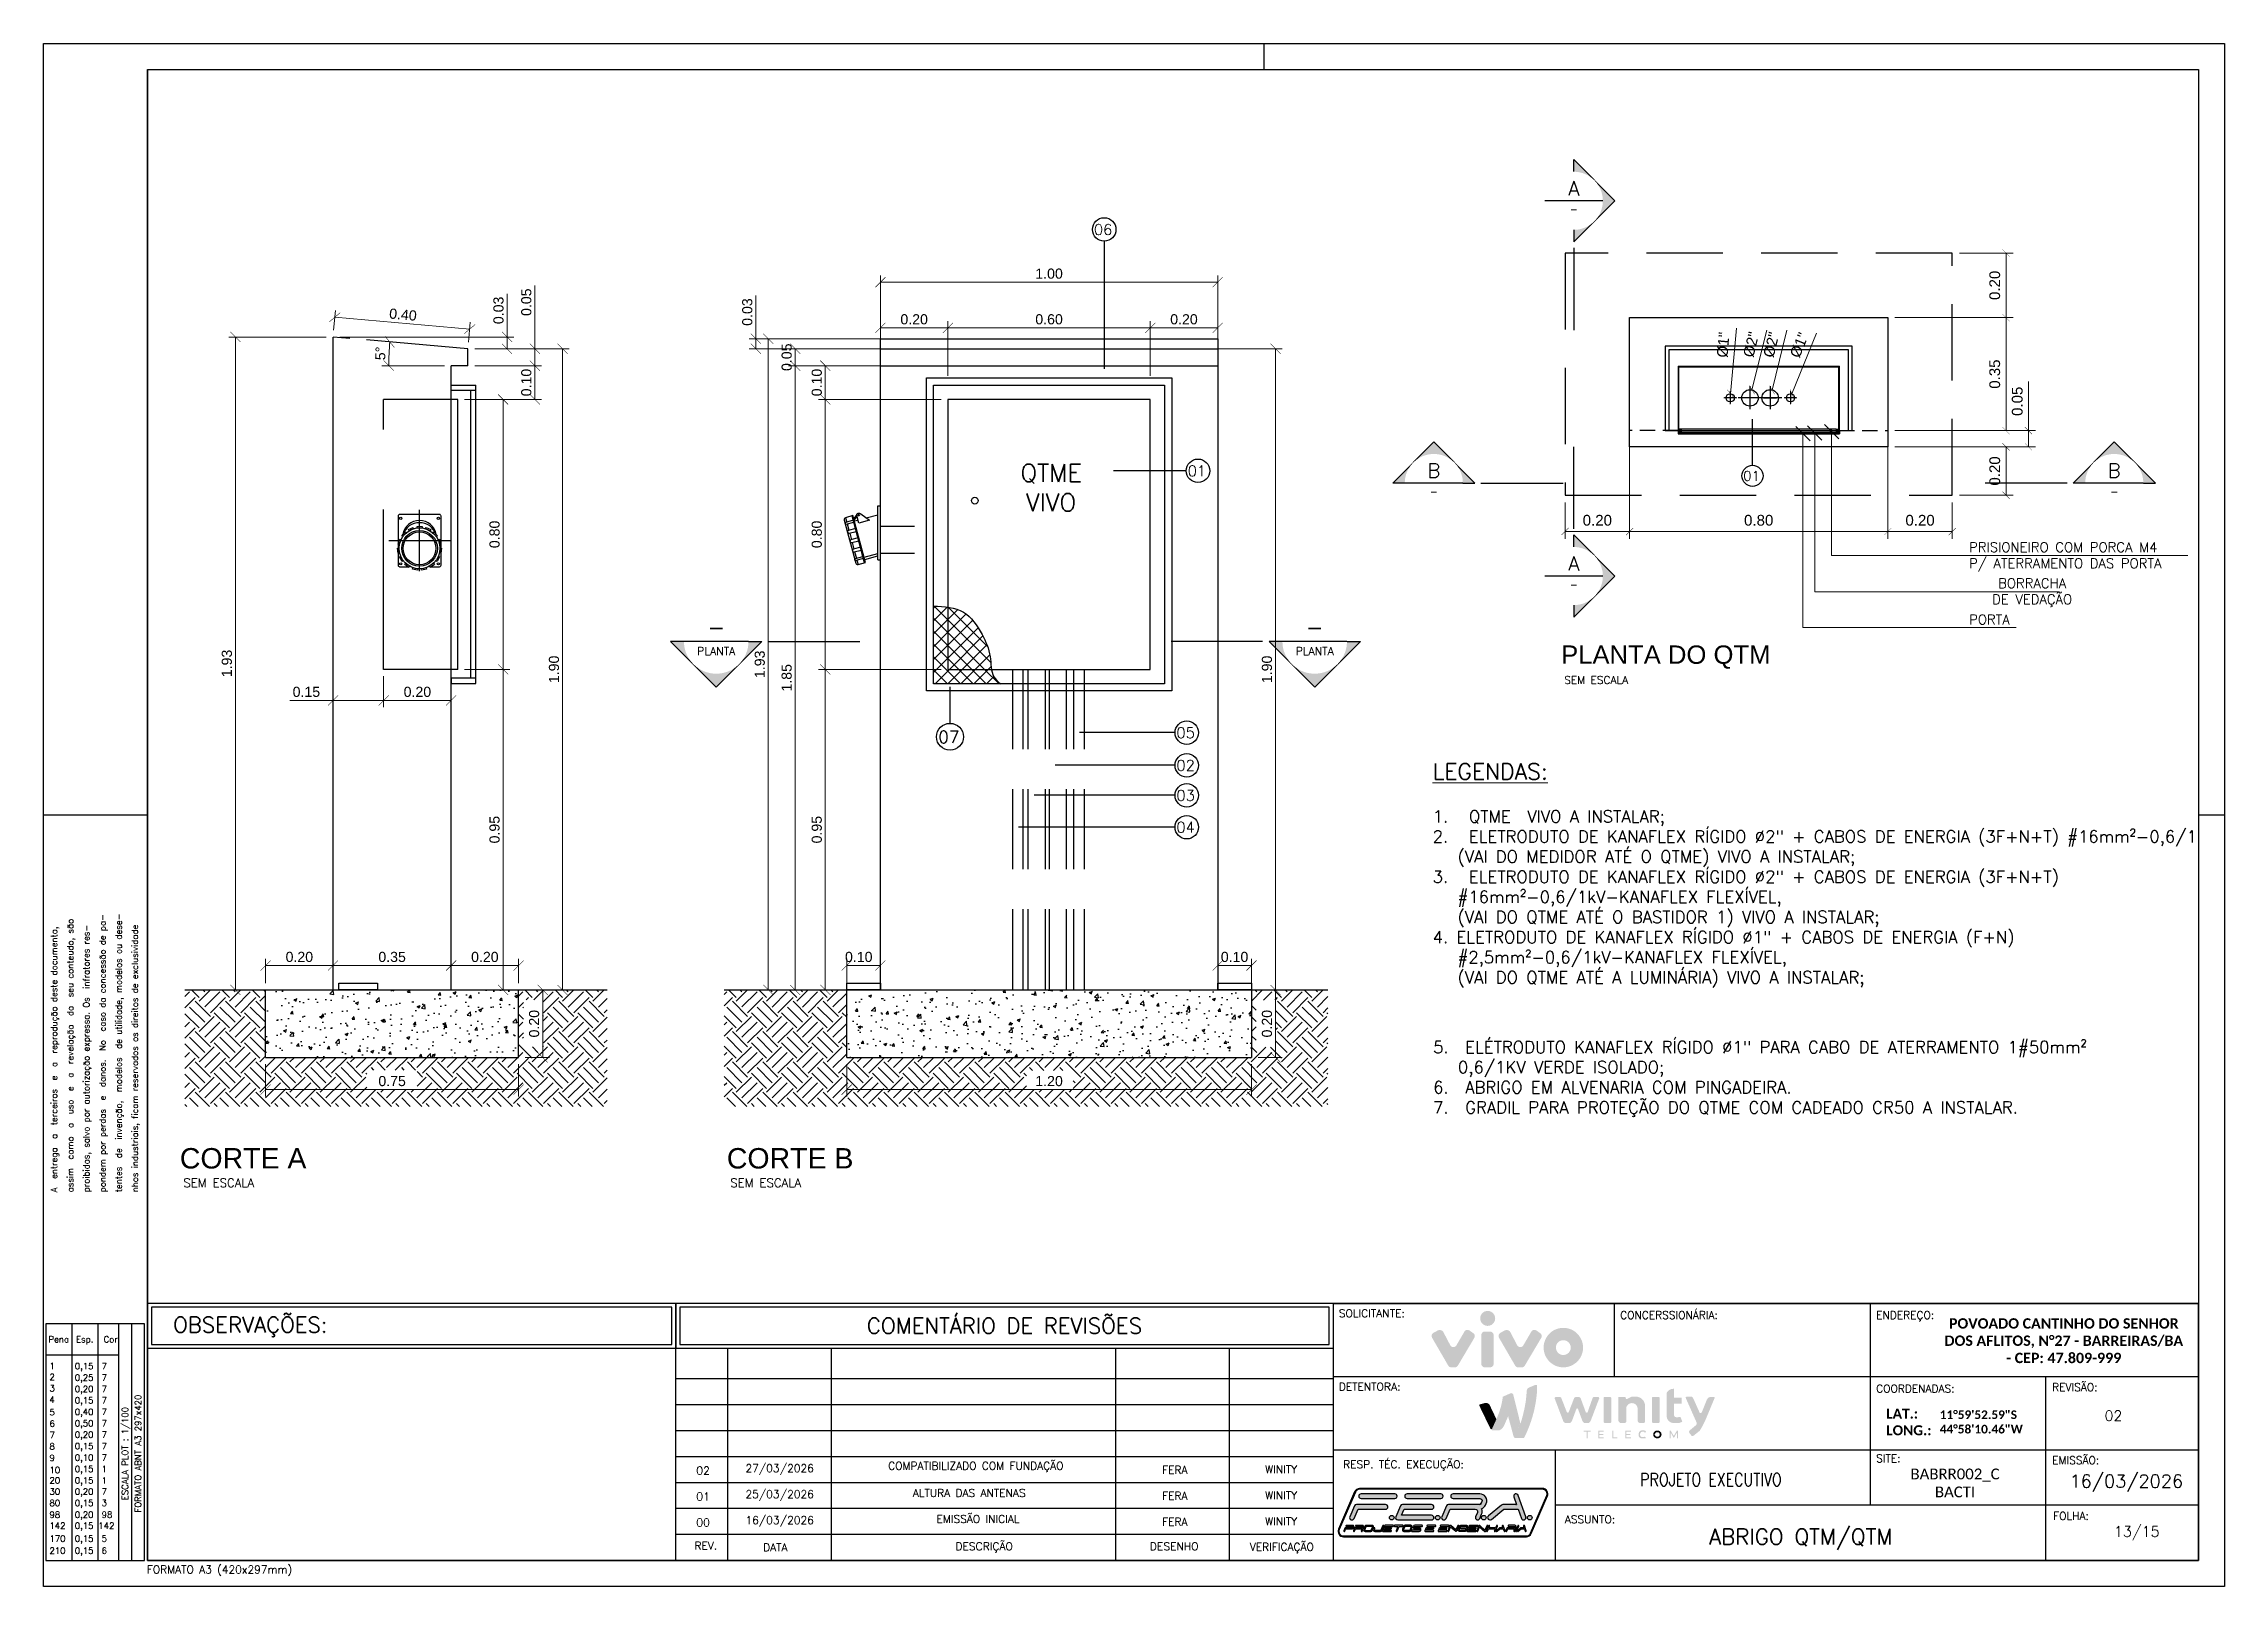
# Paper-space layout 'ELE05' of a CAD drawing. Header units: inches. Extents: x 1.6 to 43.3, y 0.5 to 30.
# The model-space entities are those that its viewports show. They can reach past a viewport. Long polylines and large blocks are cut down to what shows.
import ezdxf
from ezdxf.enums import TextEntityAlignment as Align

# ---------------------------------------------------------------- set-up
doc = ezdxf.new("R2010")
doc.units = ezdxf.units.IN
doc.header["$MEASUREMENT"] = 0
doc.set_wipeout_variables(frame=1)
for name, pattern in [('CENTERX2', [4, 2.5, -0.5, 0.5, -0.5]), ('CONTINUO', [0]), ('DASHDOT', [1, 0.5, -0.25, 0, -0.25]), ('DASHED2', [0.375, 0.25, -0.125]), ('HIDDEN', [0.375, 0.25, -0.125])]:
    doc.linetypes.add(name, pattern=pattern)
doc.layers.add('-VPORT', color=211, linetype='Continuous', plot=False)
for name, color, linetype in [('0-A INSTALAR', 10, 'Continuous'), ('ARQ-TEXTO2', 250, 'Continuous'), ('at_Entity', 7, 'Continuous'), ('COTAS', 8, 'Continuous'), ('ELECTRICAL', 7, 'Continuous'), ('indicação', 7, 'Continuous'), ('L-CENTER', 9, 'CENTERX2'), ('LAY_CARIMBO', 7, 'Continuous'), ('lay_exist', 9, 'Continuous'), ('Logotipos', 7, 'Continuous'), ('NUT', 31, 'Continuous'), ('power-plug', 7, 'Continuous'), ('SBA Caixa e QTM', 30, 'CONTINUO'), ('SBA Detalhe', 255, 'Continuous'), ('SISOC96_SELO$0$EXEC._A3', 5, 'Continuous'), ('Text-02', 255, 'Continuous')]:
    doc.layers.add(name, color=color, linetype=linetype)
doc.layers.add('TEXTOS', color=7, linetype='Continuous', lineweight=9)
doc.styles.add('Arial', font='arial.ttf')
doc.styles.add('Arial_TXT', font='arial.ttf')
doc.styles.add('ROMANS', font='romans.shx', dxfattribs={"height": 10})
doc.styles.add('Romans_TXT', font='romans.shx')
doc.styles.add('SISOC96_SELO$0$REGUA80-10', font='romans.shx', dxfattribs={"height": 2})
doc.styles.add('SISOC96_SELO$0$ROMANS', font='romans.shx')
doc.styles.add('TXTLAYOUT', font='romans.shx', dxfattribs={"height": 1.5})
doc.dimstyles.new('1-100$7', dxfattribs={"dimscale": 100, "dimtxt": 1.5, "dimasz": 2, "dimexe": 1, "dimexo": 1, "dimgap": 0.75, "dimtad": 1, "dimlfac": 0.001, "dimzin": 1, "dimdsep": 46, "dimtxsty": 'ROMANS', "dimblk": 'OBLIQUE', "dimcen": 0, "dimdle": 1, "dimclre": 9, "dimadec": 0, "dimazin": 0, "dimtfac": 1, "dimtix": 1, "dimtmove": 0, "dimatfit": 2, "dimldrblk": 'OBLIQUE', "dimfxl": 1, "dimarcsym": 0})
doc.dimstyles.new('Arq- 100', dxfattribs={"dimtxt": 0.15, "dimasz": 0.05, "dimexe": 0.05, "dimexo": 0.01, "dimgap": 0.09, "dimtad": 1, "dimzin": 0, "dimdsep": 46, "dimtxsty": 'Arial', "dimblk": 'ARCHTICK', "dimcen": 0.09, "dimclrd": 256, "dimclre": 256, "dimclrt": 1, "dimadec": 0, "dimazin": 0, "dimtfac": 1, "dimtix": 1, "dimtofl": 0, "dimtmove": 0, "dimatfit": 3, "dimldrblk": 'OPEN30', "dimfxl": 0.07, "dimtolj": 1, "dimtzin": 0, "dimlwd": 9, "dimlwe": 9, "dimarcsym": 0})
doc.dimstyles.new('ATC - COTA', dxfattribs={"dimtxt": 0.15, "dimasz": 0.1, "dimexe": 0.1, "dimexo": 0.1, "dimgap": 0.08, "dimtad": 1, "dimzin": 0, "dimdsep": 46, "dimtxsty": 'Arial', "dimblk": 'ARCHTICK', "dimcen": 0.09, "dimclrd": 7, "dimclre": 7, "dimclrt": 1, "dimadec": 0, "dimazin": 0, "dimtfac": 1, "dimtix": 1, "dimtofl": 0, "dimtmove": 0, "dimatfit": 3, "dimldrblk": 'OPEN30', "dimfxl": 0.07, "dimtolj": 1, "dimtzin": 0, "dimlwd": 9, "dimlwe": 9, "dimarcsym": 0})
pattern_1 = [(45, (-2184.60815, -906.25426), (-0.089802561, 0.089802561), []), (135, (-2184.60815, -906.25426), (-0.089802561, -0.089802561), [])]

psp = doc.layouts.new('ELE05')

# ---------------------------------------------------------------- texts
at = {"attachment_point": 1, "style": 'Arial_TXT'}
for s, insert, char_height, width in [('\\pxqc;{\\Fromans|c0;ABRIGO QTM/QTM}', (30.545, 1.568), 0.3, 9.37521), ('{\\Fromans|c0;13/15}', (41.223, 1.619), 0.2, 5.17668)]:
    psp.add_mtext(s, dxfattribs=dict(at, insert=insert, char_height=char_height, width=width))

msp = doc.modelspace()

# ---------------------------------------------------------------- texts
at = {"layer": 'SBA Detalhe', "lineweight": 5, "ltscale": 4, "char_height": 0.2246957, "width": 17.79531, "attachment_point": 1, "style": 'ROMANS'}
for s, insert in [('\\pxi-3.00001,l3.00001,t3.00001;{\\H1.3333x;\\L\\C4;LEGENDAS:}\\P\\P{\\C3;1.^IQTME  VIVO A INSTALAR;\\P2.^IELETRODUTO DE KANAFLEX RÍGIDO Ø2" + CABOS DE ENERGIA (3F+N+T) #16mm²-0,6/1kV-KANAFLEX-FLEXÍVEL,\\P\\pi0,l0,tz;   (VAI DO MEDIDOR ATÉ O QTME) VIVO A INSTALAR;\\P\\pi-3.00001,l3.00001,t3.00001;3.^IELETRODUTO DE KANAFLEX RÍGIDO Ø2" + CABOS DE ENERGIA (3F+N+T)\\P   #16mm²-0,6/1kV-KANAFLEX FLEXÍVEL,\\P   (VAI DO QTME ATÉ O BASTIDOR 1) VIVO A INSTALAR;\\P4. ELETRODUTO DE KANAFLEX RÍGIDO Ø1" + CABOS DE ENERGIA (F+N)\\P   #2,5mm²-0,6/1kV-KANAFLEX FLEXÍVEL,\\P   (VAI DO QTME ATÉ A LUMINÁRIA) VIVO A INSTALAR;\\P\\P }', (758.79582, -150.39768)), ('\\pi-0.67409,l0.67409,t0.67409;{\\C3;\\P5.  ELÉTRODUTO KANAFLEX RÍGIDO Ø1" PARA CABO DE ATERRAMENTO 1#50mm²\\P\\pi0,l0,tz;   0,6/1KV VERDE ISOLADO;\\P6.  ABRIGO EM ALVENARIA COM PINGADEIRA.\\P7.  GRADIL PARA PROTEÇÃO DO QTME COM CADEADO CR50 A INSTALAR.}', (758.80409, -155.19168))]:
    msp.add_mtext(s, dxfattribs=dict(at, insert=insert))

# ---------------------------------------------------------------- blocks, each defined once
blk = doc.blocks.new('logo_fera_eng')
h = blk.add_hatch(color=192)
h.dxf.hatch_style = 1
h.paths.add_polyline_path([(31.68, -7.49), (37.45, 5.97, 0.538437), (35.68, 8.65), (-29.91, 8.65, 0.300021), (-31.68, 7.49), (-37.45, -5.97, 0.538437), (-35.68, -8.65), (29.91, -8.65, 0.300021)])
h.paths.add_polyline_path([(37.2, 6.08), (31.43, -7.38, -0.300021), (29.91, -8.38), (-35.68, -8.38, -0.538437), (-37.2, -6.08), (-31.43, 7.38, -0.300021), (-29.91, 8.38), (35.68, 8.38, -0.538437)], flags=16)
h.paths.add_polyline_path([(-21.32, -5.57, -0.300021), (-21.14, -5.46), (-18.69, -5.45, -0.414214), (-18.5, -5.65, -0.414214), (-18.69, -5.84), (-21.01, -5.84), (-21.23, -6.36), (-18.69, -6.36, -0.414214), (-18.5, -6.55, -0.414214), (-18.69, -6.74), (-21.52, -6.74, -0.538437), (-21.7, -6.47)], flags=0)
h.paths.add_polyline_path([(-14.45, -4.94), (-15.74, -4.94), (-16.46, -6.62, -0.414214), (-16.71, -6.73, -0.414214), (-16.81, -6.47), (-16.16, -4.94), (-17.28, -4.94, -0.414214), (-17.47, -4.75, -0.414214), (-17.28, -4.55), (-14.45, -4.55, -0.414214), (-14.25, -4.75, -0.414214)], flags=0)
h.paths.add_polyline_path([(-17.92, -4.94), (-20.75, -4.94, -0.414214), (-20.95, -4.75, -0.414214), (-20.75, -4.55), (-17.92, -4.55, -0.414214), (-17.73, -4.75, -0.414214)], flags=0)
h.paths.add_polyline_path([(-22.42, -6.36, 0.300021), (-22.24, -6.24), (-21.57, -4.67, -0.414214), (-21.32, -4.57, -0.414214), (-21.22, -4.82), (-21.89, -6.39, -0.300021), (-22.42, -6.74), (-24.41, -6.74, -0.538437), (-24.94, -5.94), (-24.79, -5.57, -0.414214), (-24.54, -5.47, -0.414214), (-24.43, -5.72), (-24.59, -6.09, 0.538437), (-24.41, -6.36)], flags=0)
h.paths.add_polyline_path([(-11.56, -4.55, -0.538437), (-11.03, -5.36), (-11.47, -6.39, -0.300021), (-12, -6.74), (-13.99, -6.74, -0.538437), (-14.52, -5.93), (-14.08, -4.9, -0.300021), (-13.55, -4.55)], flags=0)
h.paths.add_polyline_path([(-11.56, -4.94, -0.538437), (-11.38, -5.21), (-11.82, -6.24, -0.300021), (-12, -6.35), (-13.99, -6.35, -0.538437), (-14.17, -6.09), (-13.73, -5.06, -0.300021), (-13.55, -4.94)], flags=0)
h.paths.add_polyline_path([(-17.54, -1.8, -1), (-19.19, -1.8, -1)], flags=0)
h.paths.add_polyline_path([(-15.28, 2.38, -0.300021), (-14.52, 2.88), (-4.07, 2.88, -0.414214), (-3.24, 2.05, -0.414214), (-4.07, 1.23), (-13.98, 1.23), (-14.92, -0.97), (-4.07, -0.97, -0.414214), (-3.24, -1.8, -0.414214), (-4.07, -2.62), (-16.17, -2.62, -0.538437), (-16.93, -1.47)], flags=0)
h.paths.add_polyline_path([(-7.31, -4.74, -0.414214), (-7.5, -4.94), (-10.08, -4.94, 0.300021), (-10.25, -5.06), (-10.31, -5.18, 0.538437), (-10.13, -5.45), (-8.47, -5.45, -0.538437), (-7.94, -6.26), (-7.99, -6.39, -0.300021), (-8.53, -6.74), (-11.1, -6.74, -0.414214), (-11.29, -6.55, -0.414214), (-11.1, -6.35), (-8.53, -6.35, 0.300021), (-8.35, -6.24), (-8.29, -6.11, 0.538437), (-8.47, -5.84), (-10.13, -5.84, -0.538437), (-10.66, -5.03), (-10.61, -4.9, -0.300021), (-10.08, -4.55), (-7.5, -4.55, -0.414214)], flags=0)
h.paths.add_polyline_path([(-25.46, -4.56, -0.538437), (-24.92, -5.36), (-25.36, -6.39, -0.300021), (-25.9, -6.74), (-27.89, -6.74, -0.538437), (-28.42, -5.94), (-27.98, -4.91, -0.300021), (-27.45, -4.56)], flags=0)
h.paths.add_polyline_path([(-25.46, -4.94, -0.538437), (-25.28, -5.21), (-25.72, -6.24, -0.300021), (-25.9, -6.36), (-27.89, -6.36, -0.538437), (-28.06, -6.09), (-27.62, -5.06, -0.300021), (-27.45, -4.94)], flags=0)
h.paths.add_polyline_path([(-31.78, 2.38, -0.300021), (-31.02, 2.88), (-20.57, 2.88, -0.414214), (-19.74, 2.05, -0.414214), (-20.57, 1.23), (-30.48, 1.23), (-31.91, -2.12, -0.414214), (-32.99, -2.55, -0.414214), (-33.43, -1.47)], flags=0)
h.paths.add_polyline_path([(-28.45, -5.49, -0.205702), (-28.78, -5.81, -0.205702), (-28.78, -6.26), (-28.94, -6.63, -0.414214), (-29.19, -6.73, -0.414214), (-29.29, -6.47), (-29.14, -6.11, 0.538437), (-29.31, -5.84), (-31.43, -5.84), (-31.77, -6.63, -0.414214), (-32.02, -6.73, -0.414214), (-32.12, -6.47), (-31.74, -5.57, -0.300021), (-31.56, -5.46), (-28.98, -5.46, 0.300021), (-28.81, -5.34), (-28.75, -5.21, 0.538437), (-28.93, -4.94), (-31.17, -4.94, -0.414214), (-31.37, -4.75, -0.414214), (-31.17, -4.56), (-28.93, -4.56, -0.538437), (-28.4, -5.36)], flags=0)
h.paths.add_polyline_path([(-6.13, -5.57, -0.300021), (-5.96, -5.45), (-3.51, -5.45, -0.414214), (-3.32, -5.64, -0.414214), (-3.51, -5.84), (-5.83, -5.84), (-6.05, -6.35), (-3.51, -6.35, -0.414214), (-3.32, -6.55, -0.414214), (-3.51, -6.74), (-6.34, -6.74, -0.538437), (-6.52, -6.47)], flags=0)
h.paths.add_polyline_path([(-2.74, -4.94), (-5.57, -4.94, -0.414214), (-5.76, -4.74, -0.414214), (-5.57, -4.55), (-2.74, -4.55, -0.414214), (-2.55, -4.74, -0.414214)], flags=0)
h.paths.add_polyline_path([(-17.27, 5.08), (-29.37, 5.08, -0.414214), (-30.19, 5.9, -0.414214), (-29.37, 6.73), (-17.27, 6.73, -0.414214), (-16.44, 5.9, -0.414214)], flags=0)
h.paths.add_polyline_path([(-31.87, -5.36), (-31.93, -5.49, -0.300021), (-32.46, -5.84), (-34.91, -5.84), (-35.24, -6.63, -0.414214), (-35.5, -6.73, -0.414214), (-35.6, -6.48), (-35.21, -5.57, -0.300021), (-35.03, -5.46), (-32.46, -5.46, 0.300021), (-32.28, -5.34), (-32.23, -5.21, 0.538437), (-32.4, -4.94), (-34.65, -4.94, -0.414214), (-34.84, -4.75, -0.414214), (-34.65, -4.56), (-32.4, -4.56, -0.538437)], flags=0)
h.paths.add_polyline_path([(-0.77, 5.08), (-12.87, 5.08, -0.414214), (-13.69, 5.9, -0.414214), (-12.87, 6.73), (-0.77, 6.73, -0.414214), (0.06, 5.9, -0.414214)], flags=0)
h.paths.add_polyline_path([(-1.37, -5.57, -0.300021), (-1.19, -5.45), (1.25, -5.45, -0.414214), (1.44, -5.64, -0.414214), (1.25, -5.84), (-1.07, -5.84), (-1.29, -6.35), (1.25, -6.35, -0.414214), (1.44, -6.54, -0.414214), (1.25, -6.74), (-1.58, -6.74, -0.538437), (-1.76, -6.47)], flags=0)
h.paths.add_polyline_path([(-1.04, -1.8, -1), (-2.69, -1.8, -1)], flags=0)
h.paths.add_polyline_path([(2.02, -4.94), (-0.81, -4.94, -0.414214), (-1, -4.74, -0.414214), (-0.81, -4.55), (2.02, -4.55, -0.414214), (2.21, -4.74, -0.414214)], flags=0)
h.paths.add_polyline_path([(15.5, 3.28), (15.27, 2.73, -0.205702), (13.85, 1.38, -0.205702), (13.85, -0.57), (13.19, -2.12, -0.414214), (12.11, -2.55, -0.414214), (11.67, -1.47), (12.34, 0.08, 0.538437), (11.58, 1.23), (2.52, 1.23), (1.09, -2.12, -0.414214), (0.01, -2.55, -0.414214), (-0.43, -1.47), (1.22, 2.38, -0.300021), (1.98, 2.88), (12.99, 2.88, 0.300021), (13.75, 3.38), (13.99, 3.93, 0.538437), (13.23, 5.08), (3.63, 5.08, -0.414214), (2.81, 5.9, -0.414214), (3.63, 6.73), (13.23, 6.73, -0.538437)], flags=0)
h.paths.add_polyline_path([(5.32, -4.67, -0.414214), (5.57, -4.57, -0.414214), (5.67, -4.82), (4.9, -6.62, -0.509456), (4.6, -6.69), (2.74, -5.06), (2.07, -6.62, -0.414214), (1.82, -6.72, -0.414214), (1.72, -6.47), (2.49, -4.67, -0.509456), (2.79, -4.6), (4.65, -6.22)], flags=0)
h.paths.add_polyline_path([(9.04, -5.59, -0.300021), (9.22, -5.47), (11.66, -5.47, -0.414214), (11.86, -5.67, -0.414214), (11.66, -5.86), (9.34, -5.86), (9.12, -6.37), (11.66, -6.37, -0.414214), (11.86, -6.57, -0.414214), (11.66, -6.76), (8.83, -6.76, -0.538437), (8.65, -6.49)], flags=0)
h.paths.add_polyline_path([(12.43, -4.96), (9.6, -4.96, -0.414214), (9.41, -4.77, -0.414214), (9.6, -4.57), (12.43, -4.57, -0.414214), (12.63, -4.77, -0.414214)], flags=0)
h.paths.add_polyline_path([(15.73, -4.69, -0.414214), (15.98, -4.59, -0.414214), (16.09, -4.84), (15.31, -6.64, -0.509456), (15.01, -6.71), (13.15, -5.09), (12.48, -6.64, -0.414214), (12.23, -6.74, -0.414214), (12.13, -6.49), (12.9, -4.69, -0.509456), (13.2, -4.62), (15.06, -6.25)], flags=0)
h.paths.add_polyline_path([(15.46, -1.8, -1), (13.81, -1.8, -1)], flags=0)
h.paths.add_polyline_path([(16.46, -5.47), (18.87, -5.47), (19.2, -4.69, -0.414214), (19.46, -4.59, -0.414214), (19.56, -4.84), (18.79, -6.64, -1), (18.43, -6.49), (18.7, -5.86), (16.29, -5.86), (15.96, -6.64, -1), (15.6, -6.49), (16.37, -4.69, -0.414214), (16.63, -4.59, -0.414214), (16.73, -4.84)], flags=0)
h.paths.add_polyline_path([(28.15, -2.07), (26.97, 1.23), (21.8, 1.23), (17.35, -2.43, -0.414214), (16.19, -2.32, -0.414214), (16.31, -1.16), (20.98, 2.69, -0.173955), (21.51, 2.88), (26.38, 2.88), (25.4, 5.63, -0.414214), (25.9, 6.68, -0.414214), (26.96, 6.18), (29.71, -1.52, -0.414214), (29.21, -2.57, -0.414214)], flags=0)
h.paths.add_polyline_path([(21.91, -6.61), (21.64, -5.83), (20.43, -5.83), (19.39, -6.69, -0.414214), (19.11, -6.66, -0.414214), (19.14, -6.39), (20.23, -5.49, -0.173955), (20.36, -5.45), (21.5, -5.45), (21.27, -4.8, -0.414214), (21.39, -4.56, -0.414214), (21.63, -4.67), (22.28, -6.48, -0.414214), (22.16, -6.72, -0.414214)], flags=0)
h.paths.add_polyline_path([(26.23, -5.48, -0.205702), (25.9, -5.8, -0.205702), (25.9, -6.25), (25.75, -6.62, -0.414214), (25.49, -6.72, -0.414214), (25.39, -6.46), (25.55, -6.1, 0.538437), (25.37, -5.83), (23.25, -5.83), (22.92, -6.62, -0.414214), (22.66, -6.72, -0.414214), (22.56, -6.46), (22.95, -5.56, -0.300021), (23.12, -5.45), (25.7, -5.45, 0.300021), (25.88, -5.33), (25.93, -5.2, 0.538437), (25.75, -4.93), (23.51, -4.93, -0.414214), (23.32, -4.74, -0.414214), (23.51, -4.55), (25.75, -4.55, -0.538437), (26.29, -5.35)], flags=0)
h.paths.add_polyline_path([(26.38, -6.64, -1), (26.02, -6.49), (26.8, -4.69, -0.414214), (27.05, -4.59, -0.414214), (27.15, -4.84)], flags=0)
h.paths.add_polyline_path([(29.5, -6.6), (29.23, -5.83), (28.02, -5.83), (26.98, -6.69, -0.414214), (26.71, -6.66, -0.414214), (26.73, -6.39), (27.83, -5.49, -0.173955), (27.95, -5.45), (29.09, -5.45), (28.86, -4.8, -0.414214), (28.98, -4.56, -0.414214), (29.22, -4.67), (29.87, -6.47, -0.414214), (29.75, -6.72, -0.414214)], flags=0)
h.paths.add_polyline_path([(31.96, -1.8, -1), (30.31, -1.8, -1)], flags=0)
h = blk.add_hatch(color=192)
h.dxf.hatch_style = 1
h.paths.add_polyline_path([(-16.44, 5.9, 0.414214), (-17.27, 6.73), (-29.37, 6.73, 0.414214), (-30.19, 5.9, 0.414214), (-29.37, 5.08), (-17.27, 5.08, 0.414214)])
h.paths.add_polyline_path([(-20.57, 2.88), (-31.02, 2.88, 0.300021), (-31.78, 2.38), (-33.43, -1.47, 0.414214), (-32.99, -2.55, 0.414214), (-31.91, -2.12), (-30.48, 1.23), (-20.57, 1.23, 0.414214), (-19.74, 2.05, 0.414214)])
h.paths.add_polyline_path([(-19.19, -1.8, 1), (-17.54, -1.8, 1)])
h.paths.add_polyline_path([(-4.07, -0.97), (-14.92, -0.97), (-13.98, 1.23), (-4.07, 1.23, 0.414214), (-3.24, 2.05, 0.414214), (-4.07, 2.88), (-14.52, 2.88, 0.300021), (-15.28, 2.38), (-16.93, -1.47, 0.538437), (-16.17, -2.62), (-4.07, -2.62, 0.414214), (-3.24, -1.8, 0.414214)])
h.paths.add_polyline_path([(0.06, 5.9, 0.414214), (-0.77, 6.73), (-12.87, 6.73, 0.414214), (-13.69, 5.9, 0.414214), (-12.87, 5.08), (-0.77, 5.08, 0.414214)])
h.paths.add_polyline_path([(13.23, 6.73), (3.63, 6.73, 0.414214), (2.81, 5.9, 0.414214), (3.63, 5.08), (13.23, 5.08, -0.538437), (13.99, 3.93), (13.75, 3.38, -0.300021), (12.99, 2.88), (1.98, 2.88, 0.300021), (1.22, 2.38), (-0.43, -1.47, 0.414214), (0.01, -2.55, 0.414214), (1.09, -2.12), (2.52, 1.23), (11.58, 1.23, -0.538437), (12.34, 0.08), (11.67, -1.47, 0.414214), (12.11, -2.55, 0.414214), (13.19, -2.12), (13.85, -0.57, 0.205702), (13.85, 1.38, 0.205702), (15.27, 2.73), (15.5, 3.28, 0.538437)])
h.paths.add_polyline_path([(-2.69, -1.8, 1), (-1.04, -1.8, 1)])
h.paths.add_polyline_path([(13.81, -1.8, 1), (15.46, -1.8, 1)], flags=17)
h.paths.add_polyline_path([(26.96, 6.18, 0.414214), (25.9, 6.68, 0.414214), (25.4, 5.63), (26.38, 2.88), (21.51, 2.88, 0.173955), (20.98, 2.69), (16.31, -1.16, 0.414214), (16.19, -2.32, 0.414214), (17.35, -2.43), (21.8, 1.23), (26.97, 1.23), (28.15, -2.07, 0.414214), (29.21, -2.57, 0.414214), (29.71, -1.52)])
h.paths.add_polyline_path([(30.31, -1.8, 1), (31.96, -1.8, 1)])
h = blk.add_hatch(color=192)
h.dxf.hatch_style = 1
h.paths.add_polyline_path([(-31.93, -5.49), (-31.87, -5.36, 0.538437), (-32.4, -4.56), (-34.65, -4.56, 0.414214), (-34.84, -4.75, 0.414214), (-34.65, -4.94), (-32.4, -4.94, -0.538437), (-32.23, -5.21), (-32.28, -5.34, -0.300021), (-32.46, -5.46), (-35.03, -5.46, 0.300021), (-35.21, -5.57), (-35.6, -6.48, 0.414214), (-35.5, -6.73, 0.414214), (-35.24, -6.63), (-34.91, -5.84), (-32.46, -5.84, 0.300021)])
h.paths.add_polyline_path([(-28.45, -5.49), (-28.4, -5.36, 0.538437), (-28.93, -4.56), (-31.17, -4.56, 0.414214), (-31.37, -4.75, 0.414214), (-31.17, -4.94), (-28.93, -4.94, -0.538437), (-28.75, -5.21), (-28.81, -5.34, -0.300021), (-28.98, -5.46), (-31.56, -5.46, 0.300021), (-31.74, -5.57), (-32.12, -6.47, 0.414214), (-32.02, -6.73, 0.414214), (-31.77, -6.63), (-31.43, -5.84), (-29.31, -5.84, -0.538437), (-29.14, -6.11), (-29.29, -6.47, 0.414214), (-29.19, -6.73, 0.414214), (-28.94, -6.63), (-28.78, -6.26, 0.205702), (-28.78, -5.81, 0.205702)])
h.paths.add_polyline_path([(-24.92, -5.36, 0.538437), (-25.46, -4.56), (-27.45, -4.56, 0.300021), (-27.98, -4.91), (-28.42, -5.94, 0.538437), (-27.89, -6.74), (-25.9, -6.74, 0.300021), (-25.36, -6.39)])
h.paths.add_polyline_path([(-27.62, -5.06, -0.300021), (-27.45, -4.94), (-25.46, -4.94, -0.538437), (-25.28, -5.21), (-25.72, -6.24, -0.300021), (-25.9, -6.36), (-27.89, -6.36, -0.538437), (-28.06, -6.09)], flags=16)
h.paths.add_polyline_path([(-24.59, -6.09), (-24.43, -5.72, 0.414214), (-24.54, -5.47, 0.414214), (-24.79, -5.57), (-24.94, -5.94, 0.538437), (-24.41, -6.74), (-22.42, -6.74, 0.300021), (-21.89, -6.39), (-21.22, -4.82, 0.414214), (-21.32, -4.57, 0.414214), (-21.57, -4.67), (-22.24, -6.24, -0.300021), (-22.42, -6.36), (-24.41, -6.36, -0.538437)])
h.paths.add_polyline_path([(-18.69, -6.36), (-21.23, -6.36), (-21.01, -5.84), (-18.69, -5.84, 0.414214), (-18.5, -5.65, 0.414214), (-18.69, -5.45), (-21.14, -5.46, 0.300021), (-21.32, -5.57), (-21.7, -6.47, 0.538437), (-21.52, -6.74), (-18.69, -6.74, 0.414214), (-18.5, -6.55, 0.414214)])
h.paths.add_polyline_path([(-17.73, -4.75, 0.414214), (-17.92, -4.55), (-20.75, -4.55, 0.414214), (-20.95, -4.75, 0.414214), (-20.75, -4.94), (-17.92, -4.94, 0.414214)])
h.paths.add_polyline_path([(-14.25, -4.75, 0.414214), (-14.45, -4.55), (-17.28, -4.55, 0.414214), (-17.47, -4.75, 0.414214), (-17.28, -4.94), (-16.16, -4.94), (-16.81, -6.47, 0.414214), (-16.71, -6.73, 0.414214), (-16.46, -6.62), (-15.74, -4.94), (-14.45, -4.94, 0.414214)])
h.paths.add_polyline_path([(-11.56, -4.55), (-13.55, -4.55, 0.300021), (-14.08, -4.9), (-14.52, -5.93, 0.538437), (-13.99, -6.74), (-12, -6.74, 0.300021), (-11.47, -6.39), (-11.03, -5.36, 0.538437)])
h.paths.add_polyline_path([(-11.56, -4.94, -0.538437), (-11.38, -5.21), (-11.82, -6.24, -0.300021), (-12, -6.35), (-13.99, -6.35, -0.538437), (-14.17, -6.09), (-13.73, -5.06, -0.300021), (-13.55, -4.94)], flags=16)
h.paths.add_polyline_path([(-7.31, -4.74, 0.414214), (-7.5, -4.55), (-10.08, -4.55, 0.300021), (-10.61, -4.9), (-10.66, -5.03, 0.538437), (-10.13, -5.84), (-8.47, -5.84, -0.538437), (-8.29, -6.11), (-8.35, -6.24, -0.300021), (-8.53, -6.35), (-11.1, -6.35, 0.414214), (-11.29, -6.55, 0.414214), (-11.1, -6.74), (-8.53, -6.74, 0.300021), (-7.99, -6.39), (-7.94, -6.26, 0.538437), (-8.47, -5.45), (-10.13, -5.45, -0.538437), (-10.31, -5.18), (-10.25, -5.06, -0.300021), (-10.08, -4.94), (-7.5, -4.94, 0.414214)])
h.paths.add_polyline_path([(-2.74, -4.55), (-5.57, -4.55, 0.414214), (-5.76, -4.74, 0.414214), (-5.57, -4.94), (-2.74, -4.94, 0.414214), (-2.55, -4.74, 0.414214)])
h.paths.add_polyline_path([(-3.51, -5.45), (-5.96, -5.45, 0.300021), (-6.13, -5.57), (-6.52, -6.47, 0.538437), (-6.34, -6.74), (-3.51, -6.74, 0.414214), (-3.32, -6.55, 0.414214), (-3.51, -6.35), (-6.05, -6.35), (-5.83, -5.84), (-3.51, -5.84, 0.414214), (-3.32, -5.64, 0.414214)])
h.paths.add_polyline_path([(1.25, -5.45), (-1.19, -5.45, 0.300021), (-1.37, -5.57), (-1.76, -6.47, 0.538437), (-1.58, -6.74), (1.25, -6.74, 0.414214), (1.44, -6.54, 0.414214), (1.25, -6.35), (-1.29, -6.35), (-1.07, -5.84), (1.25, -5.84, 0.414214), (1.44, -5.64, 0.414214)])
h.paths.add_polyline_path([(2.21, -4.74, 0.414214), (2.02, -4.55), (-0.81, -4.55, 0.414214), (-1, -4.74, 0.414214), (-0.81, -4.94), (2.02, -4.94, 0.414214)])
h.paths.add_polyline_path([(2.74, -5.06), (4.6, -6.69, 0.509456), (4.9, -6.62), (5.67, -4.82, 0.414214), (5.57, -4.57, 0.414214), (5.32, -4.67), (4.65, -6.22), (2.79, -4.6, 0.509456), (2.49, -4.67), (1.72, -6.47, 0.414214), (1.82, -6.72, 0.414214), (2.07, -6.62)])
h.paths.add_polyline_path([(6.22, -5.05, -0.300021), (6.39, -4.94), (8.38, -4.94, -0.516336), (8.57, -5.19, 0.391655), (8.68, -5.43, 0.397626), (8.92, -5.34, 0.527878), (8.38, -4.55), (6.39, -4.55, 0.300021), (5.86, -4.9), (5.42, -5.93, 0.538437), (5.95, -6.74), (7.94, -6.74, 0.300021), (8.48, -6.39), (8.52, -6.28, 0.538437), (7.99, -5.47), (6.58, -5.47, 0.414214), (6.39, -5.67, 0.414214), (6.58, -5.86), (7.99, -5.86, -0.538437), (8.17, -6.13), (8.12, -6.23, -0.300021), (7.94, -6.35), (5.95, -6.35, -0.538437), (5.78, -6.08)])
h.paths.add_polyline_path([(11.66, -5.47), (9.22, -5.47, 0.300021), (9.04, -5.59), (8.65, -6.49, 0.538437), (8.83, -6.76), (11.66, -6.76, 0.414214), (11.86, -6.57, 0.414214), (11.66, -6.37), (9.12, -6.37), (9.34, -5.86), (11.66, -5.86, 0.414214), (11.86, -5.67, 0.414214)])
h.paths.add_polyline_path([(12.43, -4.57), (9.6, -4.57, 0.414214), (9.41, -4.77, 0.414214), (9.6, -4.96), (12.43, -4.96, 0.414214), (12.63, -4.77, 0.414214)])
h.paths.add_polyline_path([(13.2, -4.62, 0.509456), (12.9, -4.69), (12.13, -6.49, 0.414214), (12.23, -6.74, 0.414214), (12.48, -6.64), (13.15, -5.09), (15.01, -6.71, 0.509456), (15.31, -6.64), (16.09, -4.84, 0.414214), (15.98, -4.59, 0.414214), (15.73, -4.69), (15.06, -6.25)])
h.paths.add_polyline_path([(19.56, -4.84, 0.414214), (19.46, -4.59, 0.414214), (19.2, -4.69), (18.87, -5.47), (16.46, -5.47), (16.73, -4.84, 0.414214), (16.63, -4.59, 0.414214), (16.37, -4.69), (15.6, -6.49, 1), (15.96, -6.64), (16.29, -5.86), (18.7, -5.86), (18.43, -6.49, 1), (18.79, -6.64)])
h.paths.add_polyline_path([(21.63, -4.67, 0.414214), (21.39, -4.56, 0.414214), (21.27, -4.8), (21.5, -5.45), (20.36, -5.45, 0.173955), (20.23, -5.49), (19.14, -6.39, 0.414214), (19.11, -6.66, 0.414214), (19.39, -6.69), (20.43, -5.83), (21.64, -5.83), (21.91, -6.61, 0.414214), (22.16, -6.72, 0.414214), (22.28, -6.48)])
h.paths.add_polyline_path([(26.23, -5.48), (26.29, -5.35, 0.538437), (25.75, -4.55), (23.51, -4.55, 0.414214), (23.32, -4.74, 0.414214), (23.51, -4.93), (25.75, -4.93, -0.538437), (25.93, -5.2), (25.88, -5.33, -0.300021), (25.7, -5.45), (23.12, -5.45, 0.300021), (22.95, -5.56), (22.56, -6.46, 0.414214), (22.66, -6.72, 0.414214), (22.92, -6.62), (23.25, -5.83), (25.37, -5.83, -0.538437), (25.55, -6.1), (25.39, -6.46, 0.414214), (25.49, -6.72, 0.414214), (25.75, -6.62), (25.9, -6.25, 0.205702), (25.9, -5.8, 0.205702)])
h.paths.add_polyline_path([(27.15, -4.84, 0.414214), (27.05, -4.59, 0.414214), (26.8, -4.69), (26.02, -6.49, 1), (26.38, -6.64)])
h.paths.add_polyline_path([(29.22, -4.67, 0.414214), (28.98, -4.56, 0.414214), (28.86, -4.8), (29.09, -5.45), (27.95, -5.45, 0.173955), (27.83, -5.49), (26.73, -6.39, 0.414214), (26.71, -6.66, 0.414214), (26.98, -6.69), (28.02, -5.83), (29.23, -5.83), (29.5, -6.6, 0.414214), (29.75, -6.72, 0.414214), (29.87, -6.47)])
at = {"color": 192}
for points in [[(31.68, -7.49), (37.45, 5.97, 0.538437), (35.68, 8.65), (-29.91, 8.65, 0.300021), (-31.68, 7.49), (-37.45, -5.97, 0.538437), (-35.68, -8.65), (29.91, -8.65, 0.300021)], [(31.43, -7.38), (37.2, 6.08, 0.538437), (35.68, 8.38), (-29.91, 8.38, 0.300021), (-31.43, 7.38), (-37.2, -6.08, 0.538437), (-35.68, -8.38), (29.91, -8.38, 0.300021)], [(-29.37, 5.08), (-17.27, 5.08, 0.414214), (-16.44, 5.9), (-16.44, 5.9, 0.414214), (-17.27, 6.73), (-29.37, 6.73, 0.414214), (-30.19, 5.9), (-30.19, 5.9, 0.414214)], [(-12.87, 5.08), (-0.77, 5.08, 0.414214), (0.06, 5.9), (0.06, 5.9, 0.414214), (-0.77, 6.73), (-12.87, 6.73, 0.414214), (-13.69, 5.9), (-13.69, 5.9, 0.414214)], [(26.97, 1.23), (28.15, -2.07, 0.414214), (29.21, -2.57), (29.21, -2.57, 0.414214), (29.71, -1.52), (26.96, 6.18, 0.414214), (25.9, 6.68), (25.9, 6.68, 0.414214), (25.4, 5.63), (26.38, 2.88), (21.51, 2.88, 0.173955), (20.98, 2.69), (16.31, -1.16, 0.414214), (16.19, -2.32), (16.19, -2.32, 0.414214), (17.35, -2.43), (21.8, 1.23)], [(-31.93, -5.49), (-31.87, -5.36, 0.538437), (-32.4, -4.56), (-34.65, -4.56, 0.414214), (-34.84, -4.75), (-34.84, -4.75, 0.414214), (-34.65, -4.94), (-32.4, -4.94, -0.538437), (-32.23, -5.21), (-32.28, -5.34, -0.300021), (-32.46, -5.46), (-35.03, -5.46, 0.300021), (-35.21, -5.57), (-35.6, -6.48, 0.414214), (-35.5, -6.73), (-35.5, -6.73, 0.414214), (-35.24, -6.63), (-34.91, -5.84), (-32.46, -5.84, 0.300021)], [(-24.92, -5.36, 0.538437), (-25.46, -4.56), (-27.45, -4.56, 0.300021), (-27.98, -4.91), (-28.42, -5.94, 0.538437), (-27.89, -6.74), (-25.9, -6.74, 0.300021), (-25.36, -6.39)], [(-25.28, -5.21, 0.538437), (-25.46, -4.94), (-27.45, -4.94, 0.300021), (-27.62, -5.06), (-28.06, -6.09, 0.538437), (-27.89, -6.36), (-25.9, -6.36, 0.300021), (-25.72, -6.24)], [(-20.75, -4.94), (-17.92, -4.94, 0.414214), (-17.73, -4.75), (-17.73, -4.75, 0.414214), (-17.92, -4.55), (-20.75, -4.55, 0.414214), (-20.95, -4.75), (-20.95, -4.75, 0.414214)], [(-11.03, -5.36, 0.538437), (-11.56, -4.55), (-13.55, -4.55, 0.300021), (-14.08, -4.9), (-14.52, -5.93, 0.538437), (-13.99, -6.74), (-12, -6.74, 0.300021), (-11.47, -6.39)], [(-11.38, -5.21, 0.538437), (-11.56, -4.94), (-13.55, -4.94, 0.300021), (-13.73, -5.06), (-14.17, -6.09, 0.538437), (-13.99, -6.35), (-12, -6.35, 0.300021), (-11.82, -6.24)], [(-7.5, -4.94, 0.414214), (-7.31, -4.74), (-7.31, -4.74, 0.414214), (-7.5, -4.55), (-10.08, -4.55, 0.300021), (-10.61, -4.9), (-10.66, -5.03, 0.538437), (-10.13, -5.84), (-8.47, -5.84, -0.538437), (-8.29, -6.11), (-8.35, -6.24, -0.300021), (-8.53, -6.35), (-11.1, -6.35, 0.414214), (-11.29, -6.55), (-11.29, -6.55, 0.414214), (-11.1, -6.74), (-8.53, -6.74, 0.300021), (-7.99, -6.39), (-7.94, -6.26, 0.538437), (-8.47, -5.45), (-10.13, -5.45, -0.538437), (-10.31, -5.18), (-10.25, -5.06, -0.300021), (-10.08, -4.94)], [(-5.57, -4.94), (-2.74, -4.94, 0.414214), (-2.55, -4.74), (-2.55, -4.74, 0.414214), (-2.74, -4.55), (-5.57, -4.55, 0.414214), (-5.76, -4.74), (-5.76, -4.74, 0.414214)], [(-0.81, -4.94), (2.02, -4.94, 0.414214), (2.21, -4.74), (2.21, -4.74, 0.414214), (2.02, -4.55), (-0.81, -4.55, 0.414214), (-1, -4.74), (-1, -4.74, 0.414214)], [(5.57, -4.57), (5.57, -4.57, 0.414214), (5.32, -4.67), (4.65, -6.22), (2.79, -4.6, 0.509456), (2.49, -4.67), (1.72, -6.47, 0.414214), (1.82, -6.72), (1.82, -6.72, 0.414214), (2.07, -6.62), (2.74, -5.06), (4.6, -6.69, 0.509456), (4.9, -6.62), (5.67, -4.82, 0.414214)], [(6.58, -5.47), (7.99, -5.47, -0.538437), (8.52, -6.28), (8.48, -6.39), (8.48, -6.39, -0.300021), (7.94, -6.74), (5.95, -6.74, -0.538437), (5.42, -5.93), (5.86, -4.9, -0.300021), (6.39, -4.55), (8.38, -4.55, -0.538437), (8.92, -5.36), (8.93, -5.33, -0.414214), (8.68, -5.43), (8.68, -5.43, -0.414214), (8.57, -5.18), (8.56, -5.2, 0.538437), (8.38, -4.94), (6.39, -4.94, 0.300021), (6.22, -5.05), (5.78, -6.08, 0.538437), (5.95, -6.35), (7.94, -6.35, 0.300021), (8.12, -6.23), (8.17, -6.13, 0.538437), (7.99, -5.86), (6.58, -5.86, -0.414214), (6.39, -5.67), (6.39, -5.67, -0.414214)], [(9.6, -4.96), (12.43, -4.96, 0.414214), (12.63, -4.77), (12.63, -4.77, 0.414214), (12.43, -4.57), (9.6, -4.57, 0.414214), (9.41, -4.77), (9.41, -4.77, 0.414214)], [(15.98, -4.59), (15.98, -4.59, 0.414214), (15.73, -4.69), (15.06, -6.25), (13.2, -4.62, 0.509456), (12.9, -4.69), (12.13, -6.49, 0.414214), (12.23, -6.74), (12.23, -6.74, 0.414214), (12.48, -6.64), (13.15, -5.09), (15.01, -6.71, 0.509456), (15.31, -6.64), (16.09, -4.84, 0.414214)], [(21.64, -5.83), (21.91, -6.61, 0.414214), (22.16, -6.72), (22.16, -6.72, 0.414214), (22.28, -6.48), (21.63, -4.67, 0.414214), (21.39, -4.56), (21.39, -4.56, 0.414214), (21.27, -4.8), (21.5, -5.45), (20.36, -5.45, 0.173955), (20.23, -5.49), (19.14, -6.39, 0.414214), (19.11, -6.66), (19.11, -6.66, 0.414214), (19.39, -6.69), (20.43, -5.83)], [(26.02, -6.49, 1), (26.38, -6.64), (27.15, -4.84, 0.414214), (27.05, -4.59), (27.05, -4.59, 0.414214), (26.8, -4.69)], [(29.23, -5.83), (29.5, -6.6, 0.414214), (29.75, -6.72), (29.75, -6.72, 0.414214), (29.87, -6.47), (29.22, -4.67, 0.414214), (28.98, -4.56), (28.98, -4.56, 0.414214), (28.86, -4.8), (29.09, -5.45), (27.95, -5.45, 0.173955), (27.83, -5.49), (26.73, -6.39, 0.414214), (26.71, -6.66), (26.71, -6.66, 0.414214), (26.98, -6.69), (28.02, -5.83)]]:
    blk.add_lwpolyline(points, format="xyb", close=True, dxfattribs=at)
for points in [[(-31.02, 2.88, 0.300021), (-31.78, 2.38), (-33.43, -1.47, 0.414214), (-32.99, -2.55), (-32.99, -2.55, 0.414214), (-31.91, -2.12), (-30.48, 1.23), (-20.57, 1.23, 0.414214), (-19.74, 2.05), (-19.74, 2.05, 0.414214), (-20.57, 2.88), (-31.02, 2.88, 0.414214)], [(-14.52, 2.88, 0.300021), (-15.28, 2.38), (-16.93, -1.47, 0.538437), (-16.17, -2.62), (-4.07, -2.62, 0.414214), (-3.24, -1.8), (-3.24, -1.8, 0.414214), (-4.07, -0.97), (-14.92, -0.97), (-13.98, 1.23), (-4.07, 1.23, 0.414214), (-3.24, 2.05), (-3.24, 2.05, 0.414214), (-4.07, 2.88), (-14.52, 2.88)], [(15.27, 2.73), (15.5, 3.28, 0.538437), (13.23, 6.73), (3.63, 6.73, 0.414214), (2.81, 5.9), (2.81, 5.9, 0.414214), (3.63, 5.08), (13.23, 5.08, -0.538437), (13.99, 3.93), (13.75, 3.38, -0.300021), (12.99, 2.88), (1.98, 2.88, 0.300021), (1.22, 2.38), (-0.43, -1.47, 0.414214), (0.01, -2.55), (0.01, -2.55, 0.414214), (1.09, -2.12), (2.52, 1.23)], [(2.52, 1.23), (11.58, 1.23, -0.538437), (12.34, 0.08), (11.67, -1.47, 0.414214), (12.11, -2.55), (12.11, -2.55, 0.414214), (13.19, -2.12), (13.85, -0.57, 0.205702), (13.85, 1.38)], [(-28.78, -5.81, 0.205702), (-28.45, -5.49), (-28.4, -5.36, 0.538437), (-28.93, -4.56), (-31.17, -4.56, 0.414214), (-31.37, -4.75), (-31.37, -4.75, 0.414214), (-31.17, -4.94), (-28.93, -4.94, -0.538437), (-28.75, -5.21), (-28.81, -5.34, -0.300021), (-28.98, -5.46), (-31.56, -5.46, 0.300021), (-31.74, -5.57), (-32.12, -6.47, 0.414214), (-32.02, -6.73), (-32.02, -6.73, 0.414214), (-31.77, -6.63), (-31.43, -5.84), (-29.31, -5.84, -0.538437), (-29.14, -6.11), (-29.29, -6.47, 0.414214), (-29.19, -6.73), (-29.19, -6.73, 0.414214), (-28.94, -6.63), (-28.78, -6.26, 0.205702), (-28.78, -5.81)], [(-22.24, -6.24, -0.300021), (-22.42, -6.36), (-24.41, -6.36, -0.538437), (-24.59, -6.09), (-24.43, -5.72, 0.414214), (-24.54, -5.47), (-24.54, -5.47, 0.414214), (-24.79, -5.57), (-24.94, -5.94, 0.538437), (-24.41, -6.74), (-22.42, -6.74, 0.300021), (-21.89, -6.39), (-21.22, -4.82, 0.414214), (-21.32, -4.57), (-21.32, -4.57, 0.414214), (-21.57, -4.67), (-22.24, -6.24)], [(-21.14, -5.46, 0.300021), (-21.32, -5.57), (-21.7, -6.47, 0.538437), (-21.52, -6.74), (-18.69, -6.74, 0.414214), (-18.5, -6.55), (-18.5, -6.55, 0.414214), (-18.69, -6.36), (-21.23, -6.36), (-21.01, -5.84), (-18.69, -5.84, 0.414214), (-18.5, -5.65), (-18.5, -5.65, 0.414214), (-18.69, -5.45), (-21.14, -5.46)], [(-15.74, -4.94), (-14.45, -4.94, 0.414214), (-14.25, -4.75), (-14.25, -4.75, 0.414214), (-14.45, -4.55), (-17.28, -4.55, 0.414214), (-17.47, -4.75), (-17.47, -4.75, 0.414214), (-17.28, -4.94), (-16.16, -4.94), (-16.81, -6.47, 0.414214), (-16.71, -6.73), (-16.71, -6.73, 0.414214), (-16.46, -6.62), (-15.74, -4.94)], [(-5.96, -5.45, 0.300021), (-6.13, -5.57), (-6.52, -6.47, 0.538437), (-6.34, -6.74), (-3.51, -6.74, 0.414214), (-3.32, -6.55), (-3.32, -6.55, 0.414214), (-3.51, -6.35), (-6.05, -6.35), (-5.83, -5.84), (-3.51, -5.84, 0.414214), (-3.32, -5.64), (-3.32, -5.64, 0.414214), (-3.51, -5.45), (-5.96, -5.45)], [(-1.19, -5.45, 0.300021), (-1.37, -5.57), (-1.76, -6.47, 0.538437), (-1.58, -6.74), (1.25, -6.74, 0.414214), (1.44, -6.54), (1.44, -6.54, 0.414214), (1.25, -6.35), (-1.29, -6.35), (-1.07, -5.84), (1.25, -5.84, 0.414214), (1.44, -5.64), (1.44, -5.64, 0.414214), (1.25, -5.45), (-1.19, -5.45)], [(9.22, -5.47, 0.300021), (9.04, -5.59), (8.65, -6.49, 0.538437), (8.83, -6.76), (11.66, -6.76, 0.414214), (11.86, -6.57), (11.86, -6.57, 0.414214), (11.66, -6.37), (9.12, -6.37), (9.34, -5.86), (11.66, -5.86, 0.414214), (11.86, -5.67), (11.86, -5.67, 0.414214), (11.66, -5.47), (9.22, -5.47)], [(18.87, -5.47), (16.46, -5.47), (16.73, -4.84, 0.414214), (16.63, -4.59), (16.63, -4.59, 0.414214), (16.37, -4.69), (15.6, -6.49, 1), (15.96, -6.64), (16.29, -5.86), (18.7, -5.86), (18.43, -6.49, 1), (18.79, -6.64), (19.56, -4.84, 0.414214), (19.46, -4.59), (19.46, -4.59, 0.414214), (19.2, -4.69), (18.87, -5.47)], [(25.9, -5.8, 0.205702), (26.23, -5.48), (26.29, -5.35, 0.538437), (25.75, -4.55), (23.51, -4.55, 0.414214), (23.32, -4.74), (23.32, -4.74, 0.414214), (23.51, -4.93), (25.75, -4.93, -0.538437), (25.93, -5.2), (25.88, -5.33, -0.300021), (25.7, -5.45), (23.12, -5.45, 0.300021), (22.95, -5.56), (22.56, -6.46, 0.414214), (22.66, -6.72), (22.66, -6.72, 0.414214), (22.92, -6.62), (23.25, -5.83), (25.37, -5.83, -0.538437), (25.55, -6.1), (25.39, -6.46, 0.414214), (25.49, -6.72), (25.49, -6.72, 0.414214), (25.75, -6.62), (25.9, -6.25, 0.205702), (25.9, -5.8)]]:
    blk.add_lwpolyline(points, format="xyb", dxfattribs=at)
for centre in [(-18.37, -1.8), (-1.87, -1.8), (14.63, -1.8), (31.13, -1.8)]:
    blk.add_circle(centre, 0.825, dxfattribs=at)
for centre, radius, start, end in [((12.99, 3.7), 0.825, 270, 336.80141), ((12.99, 3.7), 2.47, 290.30662, 336.80141), ((26.18, 5.9), 3.02, 270, 273.8272), ((-32.46, -5.26), 0.193, 270.01008, 336.81149)]:
    blk.add_arc(centre, radius, start, end, dxfattribs=at)
blk = doc.blocks.new('FOLHA_A3')
at = {"lineweight": 5}
h = blk.add_hatch(color=256, dxfattribs=at)
h.dxf.hatch_style = 1
h.set_gradient(color1=(0, 255, 255), color2=(175, 217, 170), rotation=196, name='INVCURVED')
h.paths.add_polyline_path([(284.51, 31.56), (283.35, 28.85, -0.505209), (283.11, 28.86, 0.083037), (283.32, 28.58), (283.37, 28.54), (285.11, 28.54, 0.097999), (287.61, 37.34), (287.61, 38.77), (287.26, 38.77), (286.06, 38.27, 0.270521), (285.65, 37.68), (285.49, 35.9, -0.040024)])
h = blk.add_hatch(color=256, dxfattribs=at)
h.dxf.hatch_style = 1
h.paths.add_polyline_path([(301.91, 36.28, 0.414214), (301.72, 36.47), (300.64, 36.47, 0.414214), (300.45, 36.28), (300.45, 31.66, 0.414214), (300.64, 31.47), (301.72, 31.47, 0.414214), (301.91, 31.66)])
h.paths.add_polyline_path([(304.72, 36.26, 0.431251), (304.53, 36.47), (303.27, 36.47), (303.27, 31.87), (303.62, 31.44), (304.6, 31.44), (304.8, 31.65), (304.8, 34.38, -0.836372), (306.99, 34.37), (306.99, 31.96, 0.321791), (307.41, 31.46), (308.23, 31.46, 0.271737), (308.42, 31.77), (308.42, 34.81, 0.379903), (306.78, 36.53), (305.87, 36.53), (305.04, 36.11, -0.739454)])
h.paths.add_polyline_path([(311.22, 36.28, 0.414214), (311.03, 36.47), (309.95, 36.47, 0.414214), (309.76, 36.28), (309.76, 31.66, 0.414214), (309.95, 31.47), (311.03, 31.47, 0.414214), (311.22, 31.66)])
h.paths.add_polyline_path([(313.98, 36.36), (313.98, 38.05, 0.294071), (312.57, 37.23), (312.57, 32.7, 0.354096), (313.83, 31.44), (314.97, 31.44), (315.61, 31.7), (315.23, 32.64), (315.01, 32.64, -0.152661), (314.43, 32.56, -0.333553), (313.99, 32.99), (313.99, 35.2), (315.45, 35.2), (315.45, 36.36)])
h.paths.add_polyline_path([(317.7, 36.22, 0.264998), (317.42, 36.51), (316.39, 36.5, 0.595755), (316.27, 36.26), (318.36, 31.53, -0.316673), (318.19, 31), (317.05, 30.04, 0.359725), (316.96, 29.55), (317.39, 28.99, 0.384904), (317.82, 29.05), (318.95, 29.96, 0.044729), (320.19, 32.33), (321.83, 36.29, 0.506653), (321.67, 36.48), (321.17, 36.48, 0.336566), (320.32, 35.91), (319.33, 33.46, -0.536067), (318.95, 33.43)])
h.paths.add_polyline_path([(313.45, 29.47), (313.88, 28.68), (313.9, 28.64), (314.02, 28.64), (314.04, 28.68), (314.47, 29.47), (314.55, 29.47), (314.55, 28.52), (314.77, 28.52), (314.77, 29.98), (314.55, 29.98), (314.06, 29.11, -0.627994), (313.88, 29.08), (313.38, 29.98), (313.15, 29.98), (313.15, 28.52), (313.37, 28.52), (313.37, 29.47)])
h.paths.add_polyline_path([(307.79, 29.77), (308.26, 29.77, 1.311389), (308.56, 29.87, 0.229502), (308.31, 30.01), (307.71, 30.01, 0.266306), (307.23, 29.58), (307.22, 28.94, 0.235662), (307.6, 28.51), (308.5, 28.51), (308.52, 28.54, 0.952928), (308.22, 28.74), (307.75, 28.74, -0.604768)])
h.paths.add_polyline_path([(305.7, 29.78), (305.7, 29.98), (304.84, 29.98), (304.65, 29.98), (304.65, 28.52), (304.84, 28.52), (305.7, 28.52), (305.7, 28.72), (304.84, 28.72), (304.84, 29.16), (305.6, 29.16), (305.6, 29.36), (304.84, 29.36), (304.84, 29.78)])
h.paths.add_polyline_path([(302.33, 29.99), (302.12, 29.99), (302.12, 28.52), (302.33, 28.52), (303.06, 28.52), (303.06, 28.72), (302.33, 28.72)])
h.paths.add_polyline_path([(299.6, 29.98), (299.4, 29.98), (299.4, 28.52), (299.6, 28.52), (300.46, 28.52), (300.46, 28.72), (299.6, 28.72), (299.6, 29.16), (300.36, 29.16), (300.36, 29.36), (299.6, 29.36), (299.6, 29.78), (300.46, 29.78), (300.46, 29.98)])
h.paths.add_polyline_path([(296.6, 29.98), (296.6, 29.77), (297.18, 29.77), (297.18, 28.51), (297.39, 28.51), (297.39, 29.77), (297.94, 29.77), (297.94, 29.98)])
h = blk.add_hatch(color=256, dxfattribs=at)
h.dxf.hatch_style = 1
h.set_gradient(color1=(0, 255, 255), color2=(19, 103, 52), rotation=196, name='INVCURVED')
h.paths.add_polyline_path([(278.48, 34.96, 0.320696), (277.57, 35.29), (276.56, 35.02, 0.402538), (276.5, 34.8), (278.62, 30.41, 0.570539), (278.96, 30.34), (279.8, 32.18)])
h = blk.add_hatch(color=256, dxfattribs=at)
h.dxf.hatch_style = 1
h.set_gradient(color1=(0, 255, 255), color2=(175, 217, 170), rotation=196, name='INVCURVED')
h.paths.add_polyline_path([(282.67, 34.62), (283.07, 36.8, 0.548655), (282.51, 37.17), (281.04, 36.52), (280.87, 35.46, -0.052114), (279.8, 32.18), (278.96, 30.34, -0.461075), (278.66, 30.35, 0.316077), (279.1, 30.05), (280.39, 30.05, 0.201895), (281.32, 31.06), (282.08, 32.78)])
h = blk.add_hatch(color=256, dxfattribs=at)
h.dxf.hatch_style = 1
h.set_gradient(color1=(0, 255, 255), color2=(19, 103, 52), rotation=177, name='INVCYLINDER')
h.paths.add_polyline_path([(283.07, 36.8), (282.67, 34.62), (282.08, 32.78), (282.06, 32.74), (283.1, 28.89, 0.007844), (283.11, 28.86, 0.505209), (283.35, 28.85), (284.42, 31.36)])
h = blk.add_hatch(color=256, dxfattribs=at)
h.dxf.hatch_style = 1
h.paths.add_polyline_path([(297.38, 33.59, -0.810882), (296.98, 33.62), (296.01, 36.25, 0.296688), (295.68, 36.46), (295.09, 36.46, 0.287359), (294.77, 36.25), (293.75, 33.62, -0.810882), (293.35, 33.59), (292.28, 36.29, 0.324195), (291.99, 36.46), (291.25, 36.46, 0.543189), (291.04, 36.13), (292.67, 31.82, 0.23483), (293.09, 31.46), (294, 31.46, 0.144309), (294.35, 31.85), (295.2, 34.16, -0.270511), (295.35, 34.25, -0.270511), (295.51, 34.16), (296.36, 31.85, 0.144309), (296.71, 31.46), (297.56, 31.46, 0.153303), (297.95, 31.86), (299.59, 36.16, 0.506534), (299.36, 36.46), (298.63, 36.46, 0.345252), (298.33, 36.27)])
h = blk.add_hatch(color=256, dxfattribs=at)
h.dxf.hatch_style = 1
edge = h.paths.add_edge_path()
edge.add_spline(control_points=[(310.95, 28.51), (310.96, 28.52), (310.97, 28.52), (311.05, 28.54), (311.12, 28.56), (311.25, 28.63), (311.31, 28.67), (311.42, 28.77), (311.46, 28.83), (311.54, 28.95), (311.56, 29.02), (311.59, 29.14), (311.6, 29.2), (311.6, 29.25), (311.6, 29.3), (311.59, 29.34), (311.57, 29.46), (311.55, 29.53), (311.48, 29.66), (311.43, 29.71), (311.33, 29.82), (311.27, 29.86), (311.14, 29.93), (311.07, 29.96), (310.99, 29.98), (310.97, 29.99), (310.95, 29.99)], knot_values=[1, 1, 1, 1, 1.038098, 1.038098, 1.319032, 1.319032, 1.599967, 1.599967, 1.880901, 1.880901, 2.161835, 2.161835, 2.368431, 2.368431, 2.368431, 2.545401, 2.545401, 2.826335, 2.826335, 3.10727, 3.10727, 3.388204, 3.388204, 3.669138, 3.669138, 3.741058, 3.741058, 3.741058, 3.741058], weights=[1, 1, 1, 1, 1, 1, 1, 1, 1, 1, 1, 1, 1, 1, 1, 1, 1, 1, 1, 1, 1, 1, 1, 1, 1, 1, 1], degree=3, periodic=0)
edge.add_spline(control_points=[(310.95, 29.99), (310.84, 29.99), (310.73, 29.99), (310.62, 29.99)], knot_values=[3.741058, 3.741058, 3.741058, 3.741058, 4.741058, 4.741058, 4.741058, 4.741058], weights=[1, 1, 1, 1], degree=3, periodic=0)
edge.add_spline(control_points=[(310.62, 29.99), (310.6, 29.98), (310.59, 29.98), (310.5, 29.96), (310.43, 29.93), (310.3, 29.85), (310.25, 29.81), (310.14, 29.7), (310.1, 29.64), (310.04, 29.51), (310.01, 29.44), (309.99, 29.3), (309.99, 29.23), (310.01, 29.08), (310.03, 29.01), (310.09, 28.88), (310.13, 28.82), (310.23, 28.71), (310.28, 28.66), (310.41, 28.59), (310.48, 28.56), (310.57, 28.53), (310.6, 28.52), (310.63, 28.51)], knot_values=[4.741058, 4.741058, 4.741058, 4.741058, 4.812458, 4.812458, 5.093392, 5.093392, 5.374327, 5.374327, 5.655261, 5.655261, 5.936195, 5.936195, 6.217129, 6.217129, 6.498064, 6.498064, 6.778998, 6.778998, 7.059932, 7.059932, 7.340866, 7.340866, 7.44824, 7.44824, 7.44824, 7.44824], weights=[1, 1, 1, 1, 1, 1, 1, 1, 1, 1, 1, 1, 1, 1, 1, 1, 1, 1, 1, 1, 1, 1, 1, 1], degree=3, periodic=0)
edge.add_spline(control_points=[(310.63, 28.51), (310.74, 28.51), (310.84, 28.51), (310.95, 28.51)], knot_values=[0, 0, 0, 0, 1, 1, 1, 1], weights=[1, 1, 1, 1], degree=3, periodic=0)
edge = h.paths.add_edge_path(flags=16)
edge.add_ellipse((310.79, 29.25), major_axis=(0.578, 0), ratio=0.911824, start_angle=0, end_angle=360)
at = {"layer": 'Logotipos'}
h = blk.add_hatch(color=184, dxfattribs=at)
edge = h.paths.add_edge_path()
edge.add_ellipse((292.69, 45.97), major_axis=(3.8, 0), ratio=1, start_angle=89.9974, end_angle=269.9974)
edge.add_ellipse((292.69, 45.97), major_axis=(3.8, 0), ratio=1, start_angle=-89.9955, end_angle=90.0045)
edge = h.paths.add_edge_path(flags=16)
edge.add_ellipse((292.69, 45.97), major_axis=(1.01, -1.01), ratio=1, start_angle=135, end_angle=315, ccw=False)
edge.add_ellipse((292.69, 45.97), major_axis=(1.01, 1.01), ratio=1, start_angle=-135, end_angle=45, ccw=False)
edge = h.paths.add_edge_path()
edge.add_line((283.81, 46.41), (282.54, 48.83))
edge.add_ellipse((281.76, 48.51), major_axis=(0.597, 0.597), ratio=1, start_angle=-22.4462, end_angle=68.9126)
edge.add_line((281.42, 49.28), (280.51, 48.78))
edge.add_ellipse((280.87, 48.22), major_axis=(0.47, 0.47), ratio=1, start_angle=77.4062, end_angle=165.1466)
edge.add_line((280.29, 47.88), (283.42, 42.49))
edge.add_ellipse((284, 42.83), major_axis=(0.47, 0.47), ratio=1, start_angle=165.1466, end_angle=225)
edge.add_line((284, 42.16), (284.69, 42.16))
edge.add_ellipse((284.69, 42.83), major_axis=(0.47, 0.47), ratio=1, start_angle=225, end_angle=284.3614)
edge.add_line((285.26, 42.49), (288.44, 47.85))
edge.add_ellipse((287.87, 48.19), major_axis=(0.47, -0.47), ratio=1, start_angle=14.3614, end_angle=99.5374)
edge.add_line((288.25, 48.73), (287.5, 49.27))
edge.add_ellipse((287.11, 48.73), major_axis=(0.47, 0.47), ratio=1, start_angle=9.5374, end_angle=104.707)
edge.add_line((286.54, 49.07), (284.97, 46.38))
edge.add_ellipse((284.4, 46.72), major_axis=(0.47, 0.47), ratio=1, start_angle=162.2911, end_angle=284.707, ccw=False)
edge = h.paths.add_edge_path()
edge.add_ellipse((278.6, 48.39), major_axis=(0.47, -0.47), ratio=1, start_angle=45, end_angle=135)
edge.add_line((278.6, 49.06), (277.55, 49.06))
edge.add_ellipse((277.55, 48.39), major_axis=(0.47, 0.47), ratio=1, start_angle=45, end_angle=135)
edge.add_line((276.89, 48.39), (276.89, 42.83))
edge.add_ellipse((277.55, 42.83), major_axis=(0.47, 0.47), ratio=1, start_angle=135, end_angle=225)
edge.add_line((277.55, 42.16), (278.6, 42.16))
edge.add_ellipse((278.6, 42.83), major_axis=(0.47, -0.47), ratio=1, start_angle=315, end_angle=405)
edge.add_line((279.26, 42.83), (279.26, 48.39))
edge = h.paths.add_edge_path()
edge.add_ellipse((274.98, 48.19), major_axis=(0.47, 0.47), ratio=1, start_angle=-75.6386, end_angle=9.5374)
edge.add_line((275.37, 48.73), (274.61, 49.27))
edge.add_ellipse((274.22, 48.73), major_axis=(0.47, 0.47), ratio=1, start_angle=9.5374, end_angle=104.707)
edge.add_line((273.65, 49.07), (272.08, 46.38))
edge.add_ellipse((271.51, 46.72), major_axis=(0.47, 0.47), ratio=1, start_angle=162.2911, end_angle=284.707, ccw=False)
edge.add_line((270.92, 46.41), (269.65, 48.83))
edge.add_ellipse((268.87, 48.51), major_axis=(0.597, -0.597), ratio=1, start_angle=67.5538, end_angle=158.9126)
edge.add_line((268.53, 49.28), (267.62, 48.78))
edge.add_ellipse((267.98, 48.22), major_axis=(0.47, 0.47), ratio=1, start_angle=77.4062, end_angle=165.1466)
edge.add_line((267.4, 47.88), (270.53, 42.49))
edge.add_ellipse((271.11, 42.83), major_axis=(0.47, 0.47), ratio=1, start_angle=165.1466, end_angle=225)
edge.add_line((271.11, 42.16), (271.8, 42.16))
edge.add_ellipse((271.8, 42.83), major_axis=(0.47, -0.47), ratio=1, start_angle=315, end_angle=374.3614)
edge.add_line((272.37, 42.49), (275.55, 47.85))
edge = h.paths.add_edge_path()
edge.add_ellipse((278.12, 51.59), major_axis=(1.02, -1.02), ratio=1, start_angle=315, end_angle=495)
edge.add_ellipse((278.12, 51.59), major_axis=(1.02, 1.02), ratio=1, start_angle=45, end_angle=225)
at = {"linetype": 'Continuous', "ltscale": 0.3}
blk.add_line((20.04, 148.5), (0, 148.5), dxfattribs=at)
for p, q in [((420, 148.5), (415, 148.5)), ((121.76, 54.49), (20.04, 54.49)), ((121.76, 45.84), (121.76, 54.49)), ((248.37, 54.49), (121.76, 54.49)), ((121.76, 54.49), (121.76, 45.84)), ((248.37, 54.49), (248.37, 5)), ((415, 54.49), (248.37, 54.49)), ((248.37, 54.49), (415, 54.49)), ((302.51, 54.49), (302.51, 40.35)), ((351.8, 54.49), (351.8, 15.61)), ((20.04, 45.84), (121.76, 45.84)), ((121.76, 45.84), (248.37, 45.84)), ((121.76, 5), (121.76, 45.84)), ((131.76, 5), (131.76, 45.84)), ((151.76, 5), (151.76, 45.84)), ((206.48, 5), (206.48, 45.84)), ((228.37, 5), (228.37, 45.84)), ((121.76, 40), (248.37, 40)), ((351.8, 40.35), (248.37, 40.35)), ((351.8, 40.35), (248.37, 40.35)), ((415, 40.35), (351.8, 40.35)), ((385.57, 40.35), (385.57, 5)), ((121.76, 35), (248.37, 35)), ((121.76, 30), (248.37, 30)), ((415, 26.21), (248.37, 26.21)), ((291.19, 5), (291.19, 26.21)), ((121.76, 25), (248.37, 25)), ((121.76, 20), (248.37, 20)), ((415, 15.61), (291.19, 15.61))]:
    blk.add_line(p, q)
blk.add_lwpolyline([(420, 0), (0, 0), (0, 297), (420, 297)], close=True, dxfattribs=at)
blk.add_lwpolyline([(235, 297), (235, 292)], dxfattribs=at)
for points in [[(415, 5), (20.04, 5), (20.04, 292), (415, 292)], [(20.79, 46.59), (121.01, 46.59), (121.01, 53.74), (20.79, 53.74)], [(122.51, 46.59), (247.62, 46.59), (247.62, 53.74), (122.51, 53.74)]]:
    blk.add_lwpolyline(points, close=True)
for points in [[(20.04, 54.49), (20.04, 5), (415, 5), (415, 54.49)], [(248.37, 15), (121.76, 15)], [(248.37, 15), (121.76, 15)], [(248.37, 10), (121.76, 10)]]:
    blk.add_lwpolyline(points)
at = {"linetype": 'Continuous', "lineweight": 5, "ltscale": 10}
blk.add_lwpolyline([(248.37, 10), (121.76, 10)], dxfattribs=at)
at = {"lineweight": 5}
blk.add_ellipse((310.79, 29.25), major_axis=(0.578, 0), ratio=0.911824, dxfattribs=at)
at = {"layer": 'SISOC96_SELO$0$EXEC._A3', "color": 8}
for p, q in [((19.43, 50.56), (0.42, 50.56)), ((0.42, 50.56), (0.42, 5)), ((5.42, 50.56), (5.42, 5)), ((10.42, 50.56), (10.42, 5)), ((14.43, 50.56), (14.43, 5)), ((16.93, 50.56), (16.93, 5)), ((19.43, 5), (19.43, 50.56)), ((0.42, 44.56), (14.43, 44.56)), ((0.42, 5), (19.43, 5))]:
    blk.add_line(p, q, dxfattribs=at)
at = {"xscale": 0.5369485512799288, "yscale": 0.5369485512799288, "zscale": 0.5369485512799288}
blk.add_blockref('logo_fera_eng', (269.51, 14.2), dxfattribs=at)
at = {"linetype": 'Continuous', "ltscale": 0.3, "style": 'SISOC96_SELO$0$ROMANS'}
for s, p in [('SOLICITANTE:', (249.47, 51.82)), ('CONCERSSIONÁRIA:', (303.63, 51.47)), ('ENDEREÇO:', (352.92, 51.47)), ('DETENTORA:', (249.47, 37.68)), ('COORDENADAS:', (352.92, 37.33)), ('REVISÃO:', (386.84, 37.6)), ('SITE:', (352.92, 23.88)), ('EMISSÃO:', (386.84, 23.54)), ('RESP. TÉC. EXECUÇÃO:', (250.29, 22.75)), ('ASSUNTO:', (293, 12.14)), ('FOLHA:', (387.04, 12.82))]:
    blk.add_text(s, height=1.5, dxfattribs=at).set_placement(p)
at = {"lineweight": 0, "style": 'TXTLAYOUT'}
blk.add_text('FORMATO A3 (420x297mm)', height=1.5, dxfattribs=at).set_placement((19.86, 2.5))
at = {"char_height": 3, "attachment_point": 5, "style": 'ROMANS'}
for s, insert, width in [('OBSERVAÇÕES:', (39.82, 49.94), 106.0144), ('COMENTÁRIO DE REVISÕES ', (185.06, 50.17), 125.1098)]:
    blk.add_mtext(s, dxfattribs=dict(at, insert=insert, width=width))
at = {"color": 7, "attachment_point": 5, "style": 'Arial'}
for s, insert, char_height, width in [('\\pxqc;\\C256;\\fCalibri|b1|i0|c0|p34;POVOADO CANTINHO DO SENHOR DOS AFLITOS, N°27 - BARREIRAS/BA - CEP: 47.809-999', (389.07, 47.29), 1.99381, 46.1608), ('\\pxql;{\\fCalibri|b1|i0|c0|p34;\\H0.96663x;\\C256;LAT.:\\H0.8621x; \\P\\H1.15996x;LONG.:}', (359.24, 31.65), 1.9938, 8.7579), ('\\pxql;\\C256;\\fCalibri|b1|i0|c0|p34;\\H0.83333x;11°59\'52.59"S\\P44°58\'10.46"W', (373.33, 31.65), 1.9938, 16.3027), ('\\C256;\\fCalibri|b0|i0|c0|p34;\\H1.04167x;BABRR002_C\\PBACTI', (368.13, 19.9), 1.9938, 16.6718)]:
    blk.add_mtext(s, dxfattribs=dict(at, insert=insert, char_height=char_height, width=width))
at = {"linetype": 'Continuous', "attachment_point": 5, "style": 'Romans_TXT'}
for s, insert, char_height, width in [('02', (398.63, 32.84), 1.988, 3.5223), ('{\\W0.8;\\C256;PROJETO EXECUTIVO}', (321.12, 20.55), 2.5, 30.5012)]:
    blk.add_mtext(s, dxfattribs=dict(at, insert=insert, char_height=char_height, width=width))
at = {"linetype": 'Continuous', "ltscale": 0.3, "char_height": 1.5, "attachment_point": 4, "style": 'SISOC96_SELO$0$ROMANS'}
for s, insert, width in [('02', (125.71, 22.3), 4494.5566), ('COMPATIBILIZADO COM FUNDAÇÃO', (162.64, 22.99), 43.0618), ('\\pxqc;WINITY', (228.37, 22.53), 20), ('01', (125.71, 17.3), 4494.5566), ('ALTURA DAS ANTENAS', (167.41, 17.99), 43.0618), ('\\pxqc;WINITY', (228.37, 17.53), 20), ('00', (125.71, 12.3), 4494.5566), ('\\pxqc;EMISSÃO INICIAL', (170.91, 12.99), 18.0864), ('\\pxqc;WINITY', (228.37, 12.53), 20), ('REV.', (125.38, 7.82), 4494.5566), ('DESCRIÇÃO', (175.65, 7.5), 4494.5566), ('DESENHO', (213.08, 7.71), 4494.5566), ('VERIFICAÇÃO', (232.31, 7.39), 4494.5566), ('DATA', (138.57, 7.5), 4494.5566)]:
    blk.add_mtext(s, dxfattribs=dict(at, insert=insert, width=width))
at = {"color": 7, "linetype": 'Continuous', "attachment_point": 5}
for s, insert, char_height, width, style in [('27/03/2026', (141.76, 22.5), 1.5, 10, 'ROMANS'), ('FERA', (217.84, 22.43), 1.5, 48.9404, 'ROMANS'), ('16/03/2026', (401.11, 19.84), 2.5, 19.3107, 'Romans_TXT'), ('25/03/2026', (141.76, 17.5), 1.5, 10, 'ROMANS'), ('FERA', (217.84, 17.43), 1.5, 48.9404, 'ROMANS'), ('16/03/2026', (141.76, 12.5), 1.5, 10, 'ROMANS'), ('FERA', (217.84, 12.43), 1.5, 48.9404, 'ROMANS')]:
    blk.add_mtext(s, dxfattribs=dict(at, insert=insert, char_height=char_height, width=width, style=style))
at = {"layer": 'SISOC96_SELO$0$EXEC._A3', "color": 9, "style": 'SISOC96_SELO$0$ROMANS'}
for s, p in [('A  entrega  a  terceiros  e  a  reprodução deste documento,', (2.61, 75.86)), ('assim  como  o  uso  e  a  revelação  do  seu conteudo, são', (5.72, 75.86)), ('proibidos, salvo por autorização expressa. Os  infratores res-', (8.83, 75.86)), ('pondem por perdas  e  danos.  No  caso da concessão de pa-', (11.94, 75.86)), ('tentes  de  invenção,  modelos  de utilidade, modelos ou dese-', (15.05, 75.86)), ('nhos industriais, ficam reservados os direitos de exclusividade', (18.16, 75.86))]:
    blk.add_text(s, height=1.2, rotation=90, dxfattribs=at).set_placement(p)
at = {"layer": 'SISOC96_SELO$0$EXEC._A3', "color": 8, "style": 'SISOC96_SELO$0$REGUA80-10'}
for s, p in [('Pena', (2.92, 47.56)), ('Esp.', (7.92, 47.56)), ('Cor', (12.92, 47.56))]:
    blk.add_text(s, height=1.2, dxfattribs=at).set_placement(p, align=Align.MIDDLE_CENTER)
for s, p in [('1', (1.13, 41.84)), ('0,15', (6, 41.8)), ('7', (11.18, 41.8)), ('2', (1.13, 39.72)), ('3', (1.13, 37.52)), ('0,25', (6, 39.6)), ('0,20', (6, 37.4)), ('7', (11.18, 39.6)), ('7', (11.18, 37.4)), ('4', (1.13, 35.35)), ('5', (1.13, 32.94)), ('0,15', (6, 35.2)), ('0,40', (6, 33)), ('7', (11.18, 35.2)), ('7', (11.18, 33)), ('7', (1.13, 28.54)), ('6', (1.13, 30.74)), ('0,50', (6, 30.8)), ('0,20', (6, 28.6)), ('7', (11.18, 30.8)), ('7', (11.18, 28.6)), ('8', (1.13, 26.34)), ('9', (1.13, 24.14)), ('0,15', (6, 26.4)), ('0,10', (6, 24.2)), ('7', (11.18, 26.4)), ('7', (11.18, 24.2)), ('10', (1.13, 21.79)), ('0,15', (6, 22)), ('1', (11.18, 22)), ('20', (1.13, 19.79)), ('30', (1.13, 17.66)), ('0,15', (6, 19.79)), ('0,20', (6, 17.66)), ('7', (11.18, 17.66)), ('1', (11.18, 19.79)), ('80', (1.13, 15.46)), ('98', (1.13, 13.19)), ('0,15', (6, 15.46)), ('0,20', (6, 13.19)), ('3', (11.18, 15.46)), ('98', (11.18, 13.19)), ('142', (1.13, 11.07)), ('170', (1.13, 8.6)), ('0,15', (6, 11.07)), ('0,15', (6, 8.6)), ('142', (10.55, 11.07)), ('5', (11.18, 8.6)), ('210', (1.13, 6.27)), ('0,15', (6, 6.27)), ('6', (11.18, 6.27))]:
    blk.add_text(s, height=1.2, dxfattribs=at).set_placement(p)
for s, p in [('ESCALA PLOT : 1/100', (15.68, 25.56)), ('FORMATO ABNT A3 297x420', (18.18, 25.56))]:
    blk.add_text(s, height=1.2, rotation=90, dxfattribs=at).set_placement(p, align=Align.MIDDLE_CENTER)
blk = doc.blocks.new('_OBLIQUE')
at = {"color": 0, "linetype": 'ByBlock', "lineweight": -2}
blk.add_line((-0.5, -0.5), (0.5, 0.5), dxfattribs=at)
blk = doc.blocks.new('_ArchTick')
at = {"const_width": 0.05}
blk.add_lwpolyline([(-0.5, -0.5), (0.5, 0.5)], dxfattribs=at)
blk = doc.blocks.new('*D274')
at = {"lineweight": 9, "ltscale": 6, "transparency": 16777216}
for p, q in [((2.3133, 2.1656), (2.3133, 2.3276)), ((2.9133, 2.2656), (2.9133, 2.3276)), ((2.3133, 2.3076), (2.9133, 2.3076))]:
    blk.add_line(p, q, dxfattribs=at)
at = {"lineweight": 9, "ltscale": 6, "transparency": 16777216, "xscale": 0.03, "yscale": 0.03, "zscale": 0.03, "rotation": 180}
blk.add_blockref('_ArchTick', (2.3133, 2.3076), dxfattribs=at)
at = {"lineweight": 9, "ltscale": 6, "transparency": 16777216, "xscale": 0.03, "yscale": 0.03, "zscale": 0.03}
blk.add_blockref('_ArchTick', (2.9133, 2.3076), dxfattribs=at)
at = {"color": 1, "ltscale": 6, "transparency": 16777216, "insert": (2.6133, 2.3329), "char_height": 0.03, "attachment_point": 5, "style": 'Arial'}
blk.add_mtext('\\A1;0.60', dxfattribs=at)
blk = doc.blocks.new('_Open30')
at = {"color": 0, "linetype": 'ByBlock', "lineweight": -2}
for p, q in [((-1, 0.27), (0, 0)), ((0, 0), (-1, -0.27)), ((0, 0), (-1, 0))]:
    blk.add_line(p, q, dxfattribs=at)
blk = doc.blocks.new('*D275')
at = {"lineweight": 9, "ltscale": 6, "transparency": 16777216}
for p, q in [((2.1133, 2.2656), (2.1133, 2.4629)), ((3.1133, 2.2656), (3.1133, 2.4629)), ((2.1133, 2.4429), (3.1133, 2.4429))]:
    blk.add_line(p, q, dxfattribs=at)
at = {"lineweight": 9, "ltscale": 6, "transparency": 16777216, "xscale": 0.03, "yscale": 0.03, "zscale": 0.03, "rotation": 180}
blk.add_blockref('_ArchTick', (2.1133, 2.4429), dxfattribs=at)
at = {"lineweight": 9, "ltscale": 6, "transparency": 16777216, "xscale": 0.03, "yscale": 0.03, "zscale": 0.03}
blk.add_blockref('_ArchTick', (3.1133, 2.4429), dxfattribs=at)
at = {"color": 1, "ltscale": 6, "transparency": 16777216, "insert": (2.6133, 2.4682), "char_height": 0.03, "attachment_point": 5, "style": 'Arial'}
blk.add_mtext('\\A1;1.00', dxfattribs=at)
blk = doc.blocks.new('*D253')
at = {"color": 7, "lineweight": 9, "ltscale": 6, "transparency": 16777216}
for p, q in [((2.1133, 2.2956), (2.1133, 2.3276)), ((2.3133, 2.1656), (2.3133, 2.3276)), ((2.1133, 2.3076), (2.3133, 2.3076))]:
    blk.add_line(p, q, dxfattribs=at)
at = {"color": 7, "lineweight": 9, "ltscale": 6, "transparency": 16777216, "xscale": 0.03, "yscale": 0.03, "zscale": 0.03, "rotation": 180}
blk.add_blockref('_ArchTick', (2.1133, 2.3076), dxfattribs=at)
at = {"color": 7, "lineweight": 9, "ltscale": 6, "transparency": 16777216, "xscale": 0.03, "yscale": 0.03, "zscale": 0.03}
blk.add_blockref('_ArchTick', (2.3133, 2.3076), dxfattribs=at)
at = {"color": 1, "ltscale": 6, "transparency": 16777216, "insert": (2.2133, 2.3329), "char_height": 0.03, "attachment_point": 5, "style": 'Arial'}
blk.add_mtext('\\A1;0.20', dxfattribs=at)
blk = doc.blocks.new('*D276')
at = {"lineweight": 9, "ltscale": 6, "transparency": 16777216}
for p, q in [((2.9133, 2.1656), (2.9133, 2.3276)), ((3.1133, 2.2656), (3.1133, 2.3276)), ((2.9133, 2.3076), (3.1133, 2.3076))]:
    blk.add_line(p, q, dxfattribs=at)
at = {"lineweight": 9, "ltscale": 6, "transparency": 16777216, "xscale": 0.03, "yscale": 0.03, "zscale": 0.03, "rotation": 180}
blk.add_blockref('_ArchTick', (2.9133, 2.3076), dxfattribs=at)
at = {"lineweight": 9, "ltscale": 6, "transparency": 16777216, "xscale": 0.03, "yscale": 0.03, "zscale": 0.03}
blk.add_blockref('_ArchTick', (3.1133, 2.3076), dxfattribs=at)
at = {"color": 1, "ltscale": 6, "transparency": 16777216, "insert": (3.0133, 2.3329), "char_height": 0.03, "attachment_point": 5, "style": 'Arial'}
blk.add_mtext('\\A1;0.20', dxfattribs=at)
blk = doc.blocks.new('*D252')
at = {"color": 7, "lineweight": 9, "ltscale": 6, "transparency": 16777216}
for p, q in [((2.0933, 2.1956), (1.8408, 2.1956)), ((1.8608, 2.1956), (1.8608, 0.3456)), ((1.9933, 0.3456), (1.8408, 0.3456))]:
    blk.add_line(p, q, dxfattribs=at)
at = {"color": 7, "lineweight": 9, "ltscale": 6, "transparency": 16777216, "xscale": 0.03, "yscale": 0.03, "zscale": 0.03}
for p, rotation in [((1.8608, 2.1956), 90), ((1.8608, 0.3456), 270)]:
    blk.add_blockref('_ArchTick', p, dxfattribs=dict(at, rotation=rotation))
at = {"color": 1, "ltscale": 6, "transparency": 16777216, "insert": (1.8355, 1.2706), "char_height": 0.03, "attachment_point": 5, "rotation": 90, "style": 'Arial'}
blk.add_mtext('\\A1;1.85', dxfattribs=at)
blk = doc.blocks.new('*D254')
at = {"color": 7, "lineweight": 9, "ltscale": 6, "transparency": 16777216}
for p, q in [((1.744, 2.2756), (1.744, 2.4035)), ((2.0933, 2.2756), (1.724, 2.2756)), ((1.744, 2.2456), (1.744, 2.2756)), ((2.1933, 2.2456), (1.724, 2.2456))]:
    blk.add_line(p, q, dxfattribs=at)
at = {"color": 7, "lineweight": 9, "ltscale": 6, "transparency": 16777216, "xscale": 0.03, "yscale": 0.03, "zscale": 0.03}
for p, rotation in [((1.744, 2.2756), 90), ((1.744, 2.2456), 270)]:
    blk.add_blockref('_ArchTick', p, dxfattribs=dict(at, rotation=rotation))
at = {"color": 1, "ltscale": 6, "transparency": 16777216, "insert": (1.7187, 2.3545), "char_height": 0.03, "attachment_point": 5, "rotation": 90, "style": 'Arial'}
blk.add_mtext('\\A1;0.03', dxfattribs=at)
blk = doc.blocks.new('*D277')
at = {"lineweight": 9, "ltscale": 6, "transparency": 16777216}
for p, q in [((3.0333, 2.2456), (3.3047, 2.2456)), ((3.2847, 2.2456), (3.2847, 0.3456)), ((3.0333, 0.3456), (3.3047, 0.3456))]:
    blk.add_line(p, q, dxfattribs=at)
at = {"lineweight": 9, "ltscale": 6, "transparency": 16777216, "xscale": 0.03, "yscale": 0.03, "zscale": 0.03}
for p, rotation in [((3.2847, 2.2456), 90), ((3.2847, 0.3456), 270)]:
    blk.add_blockref('_ArchTick', p, dxfattribs=dict(at, rotation=rotation))
at = {"color": 1, "ltscale": 6, "transparency": 16777216, "insert": (3.2594, 1.2956), "char_height": 0.03, "attachment_point": 5, "rotation": 90, "style": 'Arial'}
blk.add_mtext('\\A1;1.90', dxfattribs=at)
blk = doc.blocks.new('*D278')
at = {"lineweight": 9, "ltscale": 6, "transparency": 16777216}
for p, q in [((0.4706, 2.2806), (0.1811, 2.2806)), ((0.2011, 2.2806), (0.2011, 0.3456)), ((0.2706, 0.3456), (0.1811, 0.3456))]:
    blk.add_line(p, q, dxfattribs=at)
at = {"lineweight": 9, "ltscale": 6, "transparency": 16777216, "xscale": 0.03, "yscale": 0.03, "zscale": 0.03}
for p, rotation in [((0.2011, 2.2806), 90), ((0.2011, 0.3456), 270)]:
    blk.add_blockref('_ArchTick', p, dxfattribs=dict(at, rotation=rotation))
at = {"color": 1, "ltscale": 6, "transparency": 16777216, "insert": (0.1758, 1.3131), "char_height": 0.03, "attachment_point": 5, "rotation": 90, "style": 'Arial'}
blk.add_mtext('\\A1;1.93', dxfattribs=at)
blk = doc.blocks.new('*D259')
at = {"color": 7, "lineweight": 9, "ltscale": 6, "transparency": 16777216}
for p, q in [((0.9106, 2.1956), (1.1089, 2.1956)), ((1.0889, 2.1956), (1.0889, 2.0956)), ((0.8806, 2.0956), (1.1089, 2.0956))]:
    blk.add_line(p, q, dxfattribs=at)
at = {"color": 7, "lineweight": 9, "ltscale": 6, "transparency": 16777216, "xscale": 0.03, "yscale": 0.03, "zscale": 0.03}
for p, rotation in [((1.0889, 2.1956), 90), ((1.0889, 2.0956), 270)]:
    blk.add_blockref('_ArchTick', p, dxfattribs=dict(at, rotation=rotation))
at = {"color": 1, "ltscale": 6, "transparency": 16777216, "insert": (1.0636, 2.1456), "char_height": 0.03, "attachment_point": 5, "rotation": 90, "style": 'Arial'}
blk.add_mtext('\\A1;0.10', dxfattribs=at)
blk = doc.blocks.new('*D244')
at = {"color": 7, "lineweight": 9, "ltscale": 6, "transparency": 16777216}
for p, q in [((0.4923, 2.3005), (0.4975, 2.3591)), ((0.4957, 2.3391), (0.8957, 2.3041)), ((0.8923, 2.2655), (0.8975, 2.3241))]:
    blk.add_line(p, q, dxfattribs=at)
at = {"color": 7, "lineweight": 9, "ltscale": 6, "transparency": 16777216, "xscale": 0.03, "yscale": 0.03, "zscale": 0.03}
for p, rotation in [((0.4957, 2.3391), 175.0000000000581), ((0.8957, 2.3041), 355.000000000058)]:
    blk.add_blockref('_ArchTick', p, dxfattribs=dict(at, rotation=rotation))
at = {"color": 1, "ltscale": 6, "transparency": 16777216, "insert": (0.6979, 2.3469), "char_height": 0.03, "attachment_point": 5, "rotation": 355, "style": 'Arial'}
blk.add_mtext('\\A1;0.40', dxfattribs=at)
blk = doc.blocks.new('*D245')
at = {"color": 7, "lineweight": 9, "ltscale": 6, "transparency": 16777216}
for p, q in [((1.0889, 2.2456), (1.0889, 2.4328)), ((0.9106, 2.2456), (1.1089, 2.2456)), ((1.0889, 2.1956), (1.0889, 2.2456)), ((0.9106, 2.1956), (1.1089, 2.1956))]:
    blk.add_line(p, q, dxfattribs=at)
at = {"color": 7, "lineweight": 9, "ltscale": 6, "transparency": 16777216, "xscale": 0.03, "yscale": 0.03, "zscale": 0.03}
for p, rotation in [((1.0889, 2.2456), 90), ((1.0889, 2.1956), 270)]:
    blk.add_blockref('_ArchTick', p, dxfattribs=dict(at, rotation=rotation))
at = {"color": 1, "ltscale": 6, "transparency": 16777216, "insert": (1.0636, 2.3837), "char_height": 0.03, "attachment_point": 5, "rotation": 90, "style": 'Arial'}
blk.add_mtext('\\A1;0.05', dxfattribs=at)
blk = doc.blocks.new('*D251')
at = {"color": 7, "lineweight": 9, "ltscale": 6, "transparency": 16777216}
for p, q in [((2.0133, 0.3656), (2.0133, 0.4379)), ((2.1133, 0.4179), (2.0133, 0.4179)), ((2.1133, 0.3656), (2.1133, 0.4379))]:
    blk.add_line(p, q, dxfattribs=at)
at = {"color": 7, "lineweight": 9, "ltscale": 6, "transparency": 16777216, "xscale": 0.03, "yscale": 0.03, "zscale": 0.03, "rotation": 180}
blk.add_blockref('_ArchTick', (2.0133, 0.4179), dxfattribs=at)
at = {"color": 7, "lineweight": 9, "ltscale": 6, "transparency": 16777216, "xscale": 0.03, "yscale": 0.03, "zscale": 0.03}
blk.add_blockref('_ArchTick', (2.1133, 0.4179), dxfattribs=at)
at = {"color": 1, "ltscale": 6, "transparency": 16777216, "insert": (2.0491, 0.4433), "char_height": 0.03, "attachment_point": 5, "style": 'Arial'}
blk.add_mtext('\\A1;0.10', dxfattribs=at)
blk = doc.blocks.new('*D279')
at = {"lineweight": 9, "ltscale": 6, "transparency": 16777216}
for p, q in [((0.2906, 0.3656), (0.2906, 0.4379)), ((0.4906, 0.4179), (0.2906, 0.4179)), ((0.4906, 0.3656), (0.4906, 0.4379))]:
    blk.add_line(p, q, dxfattribs=at)
at = {"lineweight": 9, "ltscale": 6, "transparency": 16777216, "xscale": 0.03, "yscale": 0.03, "zscale": 0.03, "rotation": 180}
blk.add_blockref('_ArchTick', (0.2906, 0.4179), dxfattribs=at)
at = {"lineweight": 9, "ltscale": 6, "transparency": 16777216, "xscale": 0.03, "yscale": 0.03, "zscale": 0.03}
blk.add_blockref('_ArchTick', (0.4906, 0.4179), dxfattribs=at)
at = {"color": 1, "ltscale": 6, "transparency": 16777216, "insert": (0.3906, 0.4433), "char_height": 0.03, "attachment_point": 5, "style": 'Arial'}
blk.add_mtext('\\A1;0.20', dxfattribs=at)
blk = doc.blocks.new('*D250')
at = {"color": 7, "lineweight": 9, "ltscale": 6, "transparency": 16777216}
for p, q in [((3.1133, 0.3656), (3.1133, 0.4379)), ((3.1133, 0.4179), (3.2133, 0.4179)), ((3.2133, 0.3656), (3.2133, 0.4379))]:
    blk.add_line(p, q, dxfattribs=at)
at = {"color": 7, "lineweight": 9, "ltscale": 6, "transparency": 16777216, "xscale": 0.03, "yscale": 0.03, "zscale": 0.03, "rotation": 180}
blk.add_blockref('_ArchTick', (3.1133, 0.4179), dxfattribs=at)
at = {"color": 7, "lineweight": 9, "ltscale": 6, "transparency": 16777216, "xscale": 0.03, "yscale": 0.03, "zscale": 0.03}
blk.add_blockref('_ArchTick', (3.2133, 0.4179), dxfattribs=at)
at = {"color": 1, "ltscale": 6, "transparency": 16777216, "insert": (3.1633, 0.4433), "char_height": 0.03, "attachment_point": 5, "style": 'Arial'}
blk.add_mtext('\\A1;0.10', dxfattribs=at)
blk = doc.blocks.new('*D247')
at = {"color": 7, "lineweight": 9, "ltscale": 6, "transparency": 16777216}
for p, q in [((2.0133, 0.1256), (2.0133, 0.0301)), ((3.2133, 0.1256), (3.2133, 0.0301)), ((2.0133, 0.0501), (3.2133, 0.0501))]:
    blk.add_line(p, q, dxfattribs=at)
at = {"color": 7, "lineweight": 9, "ltscale": 6, "transparency": 16777216, "xscale": 0.03, "yscale": 0.03, "zscale": 0.03, "rotation": 180}
blk.add_blockref('_ArchTick', (2.0133, 0.0501), dxfattribs=at)
at = {"color": 7, "lineweight": 9, "ltscale": 6, "transparency": 16777216, "xscale": 0.03, "yscale": 0.03, "zscale": 0.03}
blk.add_blockref('_ArchTick', (3.2133, 0.0501), dxfattribs=at)
at = {"color": 1, "ltscale": 6, "transparency": 16777216, "insert": (2.6133, 0.0754), "char_height": 0.03, "attachment_point": 5, "style": 'Arial'}
blk.add_mtext('\\A1;1.20', dxfattribs=at)
blk = doc.blocks.new('*D280')
at = {"lineweight": 9, "ltscale": 6, "transparency": 16777216}
blk.add_line((0.4906, 0.4179), (0.8406, 0.4179), dxfattribs=at)
at = {"lineweight": 9, "ltscale": 6, "transparency": 16777216, "xscale": 0.03, "yscale": 0.03, "zscale": 0.03, "rotation": 180}
blk.add_blockref('_ArchTick', (0.4906, 0.4179), dxfattribs=at)
at = {"lineweight": 9, "ltscale": 6, "transparency": 16777216, "xscale": 0.03, "yscale": 0.03, "zscale": 0.03}
blk.add_blockref('_ArchTick', (0.8406, 0.4179), dxfattribs=at)
at = {"color": 1, "ltscale": 6, "transparency": 16777216, "insert": (0.6656, 0.4433), "char_height": 0.03, "attachment_point": 5, "style": 'Arial'}
blk.add_mtext('\\A1;0.35', dxfattribs=at)
blk = doc.blocks.new('*D248')
at = {"color": 7, "lineweight": 9, "ltscale": 6, "transparency": 16777216}
for p, q in [((3.2333, 0.3456), (3.3047, 0.3456)), ((3.2847, 0.3456), (3.2847, 0.1456)), ((3.2333, 0.1456), (3.3047, 0.1456))]:
    blk.add_line(p, q, dxfattribs=at)
at = {"color": 7, "lineweight": 9, "ltscale": 6, "transparency": 16777216, "xscale": 0.03, "yscale": 0.03, "zscale": 0.03}
for p, rotation in [((3.2847, 0.3456), 90), ((3.2847, 0.1456), 270)]:
    blk.add_blockref('_ArchTick', p, dxfattribs=dict(at, rotation=rotation))
at = {"color": 1, "ltscale": 6, "transparency": 16777216, "insert": (3.2594, 0.2456), "char_height": 0.03, "attachment_point": 5, "rotation": 90, "style": 'Arial'}
blk.add_mtext('\\A1;0.20', dxfattribs=at)
blk = doc.blocks.new('*D281')
at = {"lineweight": 9, "ltscale": 6, "transparency": 16777216}
for p, q in [((1.0606, 0.3456), (1.132, 0.3456)), ((1.112, 0.3456), (1.112, 0.1456)), ((1.0606, 0.1456), (1.132, 0.1456))]:
    blk.add_line(p, q, dxfattribs=at)
at = {"lineweight": 9, "ltscale": 6, "transparency": 16777216, "xscale": 0.03, "yscale": 0.03, "zscale": 0.03}
for p, rotation in [((1.112, 0.3456), 90), ((1.112, 0.1456), 270)]:
    blk.add_blockref('_ArchTick', p, dxfattribs=dict(at, rotation=rotation))
at = {"color": 1, "ltscale": 6, "transparency": 16777216, "insert": (1.0867, 0.2456), "char_height": 0.03, "attachment_point": 5, "rotation": 90, "style": 'Arial'}
blk.add_mtext('\\A1;0.20', dxfattribs=at)
blk = doc.blocks.new('*D282')
at = {"lineweight": 9, "ltscale": 6, "transparency": 16777216}
for p, q in [((0.8406, 0.3656), (0.8406, 0.4379)), ((0.8406, 0.4179), (1.0406, 0.4179)), ((1.0406, 0.3656), (1.0406, 0.4379))]:
    blk.add_line(p, q, dxfattribs=at)
at = {"lineweight": 9, "ltscale": 6, "transparency": 16777216, "xscale": 0.03, "yscale": 0.03, "zscale": 0.03, "rotation": 180}
blk.add_blockref('_ArchTick', (0.8406, 0.4179), dxfattribs=at)
at = {"lineweight": 9, "ltscale": 6, "transparency": 16777216, "xscale": 0.03, "yscale": 0.03, "zscale": 0.03}
blk.add_blockref('_ArchTick', (1.0406, 0.4179), dxfattribs=at)
at = {"color": 1, "ltscale": 6, "transparency": 16777216, "insert": (0.9406, 0.4433), "char_height": 0.03, "attachment_point": 5, "style": 'Arial'}
blk.add_mtext('\\A1;0.20', dxfattribs=at)
blk = doc.blocks.new('*D246')
at = {"color": 7, "lineweight": 9, "ltscale": 6, "transparency": 16777216}
blk.add_line((0.8206, 2.1956), (0.6356, 2.1956), dxfattribs=at)
blk.add_arc((1.4621, 2.1956), 0.8064, 175, 180, dxfattribs=at)
at = {"color": 7, "lineweight": 9, "ltscale": 6, "transparency": 16777216, "xscale": 0.03, "yscale": 0.03, "zscale": 0.03}
for p, rotation in [((0.6587, 2.2659), 85.00000000005805), ((0.6556, 2.1956), 270)]:
    blk.add_blockref('_ArchTick', p, dxfattribs=dict(at, rotation=rotation))
at = {"color": 1, "ltscale": 6, "transparency": 16777216, "insert": (0.6312, 2.2319), "char_height": 0.03, "attachment_point": 5, "rotation": 87.5, "style": 'Arial'}
blk.add_mtext('\\A1;5°', dxfattribs=at)
blk = doc.blocks.new('*D258')
at = {"color": 7, "lineweight": 9, "ltscale": 6, "transparency": 16777216}
for p, q in [((0.6406, 1.2756), (0.6406, 1.1836)), ((0.8406, 1.2756), (0.8406, 1.1836)), ((0.6406, 1.2036), (0.8406, 1.2036))]:
    blk.add_line(p, q, dxfattribs=at)
at = {"color": 7, "lineweight": 9, "ltscale": 6, "transparency": 16777216, "xscale": 0.03, "yscale": 0.03, "zscale": 0.03, "rotation": 180}
blk.add_blockref('_ArchTick', (0.6406, 1.2036), dxfattribs=at)
at = {"color": 7, "lineweight": 9, "ltscale": 6, "transparency": 16777216, "xscale": 0.03, "yscale": 0.03, "zscale": 0.03}
blk.add_blockref('_ArchTick', (0.8406, 1.2036), dxfattribs=at)
at = {"color": 1, "ltscale": 6, "transparency": 16777216, "insert": (0.7406, 1.2289), "char_height": 0.03, "attachment_point": 5, "style": 'Arial'}
blk.add_mtext('\\A1;0.20', dxfattribs=at)
blk = doc.blocks.new('*D262')
at = {"color": 7, "lineweight": 9, "ltscale": 6, "transparency": 16777216}
for p, q in [((0.4906, 1.2756), (0.4906, 1.1836)), ((0.6406, 1.2756), (0.6406, 1.1836)), ((0.4906, 1.2036), (0.3624, 1.2036)), ((0.6406, 1.2036), (0.4906, 1.2036))]:
    blk.add_line(p, q, dxfattribs=at)
at = {"color": 7, "lineweight": 9, "ltscale": 6, "transparency": 16777216, "xscale": 0.03, "yscale": 0.03, "zscale": 0.03, "rotation": 180}
blk.add_blockref('_ArchTick', (0.4906, 1.2036), dxfattribs=at)
at = {"color": 7, "lineweight": 9, "ltscale": 6, "transparency": 16777216, "xscale": 0.03, "yscale": 0.03, "zscale": 0.03}
blk.add_blockref('_ArchTick', (0.6406, 1.2036), dxfattribs=at)
at = {"color": 1, "ltscale": 6, "transparency": 16777216, "insert": (0.4115, 1.2289), "char_height": 0.03, "attachment_point": 5, "style": 'Arial'}
blk.add_mtext('\\A1;0.15', dxfattribs=at)
blk = doc.blocks.new('*D269')
at = {"lineweight": 9, "ltscale": 6, "transparency": 16777216}
for p, q in [((0.2906, 0.1256), (0.2906, 0.0301)), ((1.0406, 0.1256), (1.0406, 0.0301)), ((0.2906, 0.0501), (1.0406, 0.0501))]:
    blk.add_line(p, q, dxfattribs=at)
at = {"lineweight": 9, "ltscale": 6, "transparency": 16777216, "xscale": 0.03, "yscale": 0.03, "zscale": 0.03, "rotation": 180}
blk.add_blockref('_ArchTick', (0.2906, 0.0501), dxfattribs=at)
at = {"lineweight": 9, "ltscale": 6, "transparency": 16777216, "xscale": 0.03, "yscale": 0.03, "zscale": 0.03}
blk.add_blockref('_ArchTick', (1.0406, 0.0501), dxfattribs=at)
at = {"color": 1, "ltscale": 6, "transparency": 16777216, "insert": (0.6656, 0.0754), "char_height": 0.03, "attachment_point": 5, "style": 'Arial'}
blk.add_mtext('\\A1;0.75', dxfattribs=at)
blk = doc.blocks.new('*D270')
at = {"lineweight": 9, "ltscale": 6, "transparency": 16777216}
for p, q in [((1.0064, 2.2806), (1.0064, 2.4085)), ((0.5106, 2.2806), (1.0264, 2.2806)), ((1.0064, 2.2456), (1.0064, 2.2806)), ((0.9106, 2.2456), (1.0264, 2.2456))]:
    blk.add_line(p, q, dxfattribs=at)
at = {"lineweight": 9, "ltscale": 6, "transparency": 16777216, "xscale": 0.03, "yscale": 0.03, "zscale": 0.03}
for p, rotation in [((1.0064, 2.2806), 90), ((1.0064, 2.2456), 270)]:
    blk.add_blockref('_ArchTick', p, dxfattribs=dict(at, rotation=rotation))
at = {"color": 1, "ltscale": 6, "transparency": 16777216, "insert": (0.9811, 2.3595), "char_height": 0.03, "attachment_point": 5, "rotation": 90, "style": 'Arial'}
blk.add_mtext('\\A1;0.03', dxfattribs=at)
blk = doc.blocks.new('*D271')
at = {"lineweight": 9, "ltscale": 6, "transparency": 16777216}
for p, q in [((0.9106, 2.2456), (1.1909, 2.2456)), ((1.1709, 2.2456), (1.1709, 0.3456)), ((0.8806, 0.3456), (1.1909, 0.3456))]:
    blk.add_line(p, q, dxfattribs=at)
at = {"lineweight": 9, "ltscale": 6, "transparency": 16777216, "xscale": 0.03, "yscale": 0.03, "zscale": 0.03}
for p, rotation in [((1.1709, 2.2456), 90), ((1.1709, 0.3456), 270)]:
    blk.add_blockref('_ArchTick', p, dxfattribs=dict(at, rotation=rotation))
at = {"color": 1, "ltscale": 6, "transparency": 16777216, "insert": (1.1456, 1.2956), "char_height": 0.03, "attachment_point": 5, "rotation": 90, "style": 'Arial'}
blk.add_mtext('\\A1;1.90', dxfattribs=at)
blk = doc.blocks.new('*D272')
at = {"lineweight": 9, "ltscale": 6, "transparency": 16777216}
for p, q in [((2.1933, 2.2456), (1.8408, 2.2456)), ((1.8608, 2.2456), (1.8608, 2.1956)), ((2.1933, 2.1956), (1.8408, 2.1956))]:
    blk.add_line(p, q, dxfattribs=at)
at = {"lineweight": 9, "ltscale": 6, "transparency": 16777216, "xscale": 0.03, "yscale": 0.03, "zscale": 0.03}
for p, rotation in [((1.8608, 2.2456), 90), ((1.8608, 2.1956), 270)]:
    blk.add_blockref('_ArchTick', p, dxfattribs=dict(at, rotation=rotation))
at = {"color": 1, "ltscale": 6, "transparency": 16777216, "insert": (1.8355, 2.2206), "char_height": 0.03, "attachment_point": 5, "rotation": 90, "style": 'Arial'}
blk.add_mtext('\\A1;0.05', dxfattribs=at)
blk = doc.blocks.new('*D273')
at = {"lineweight": 9, "ltscale": 6, "transparency": 16777216}
for p, q in [((2.1933, 2.2756), (1.761, 2.2756)), ((1.781, 2.2756), (1.781, 0.3456)), ((2.1933, 0.3456), (1.761, 0.3456))]:
    blk.add_line(p, q, dxfattribs=at)
at = {"lineweight": 9, "ltscale": 6, "transparency": 16777216, "xscale": 0.03, "yscale": 0.03, "zscale": 0.03}
for p, rotation in [((1.781, 2.2756), 90), ((1.781, 0.3456), 270)]:
    blk.add_blockref('_ArchTick', p, dxfattribs=dict(at, rotation=rotation))
at = {"color": 1, "ltscale": 6, "transparency": 16777216, "insert": (1.7557, 1.3106), "char_height": 0.03, "attachment_point": 5, "rotation": 90, "style": 'Arial'}
blk.add_mtext('\\A1;1.93', dxfattribs=at)
blk = doc.blocks.new('*D255')
at = {"color": 7, "lineweight": 9, "ltscale": 6, "transparency": 16777216}
for p, q in [((2.2933, 1.2956), (1.93, 1.2956)), ((1.95, 0.3456), (1.95, 1.2956)), ((1.9571, 0.3456), (1.93, 0.3456))]:
    blk.add_line(p, q, dxfattribs=at)
at = {"color": 7, "lineweight": 9, "ltscale": 6, "transparency": 16777216, "xscale": 0.03, "yscale": 0.03, "zscale": 0.03}
for p, rotation in [((1.95, 1.2956), 90), ((1.95, 0.3456), 270)]:
    blk.add_blockref('_ArchTick', p, dxfattribs=dict(at, rotation=rotation))
at = {"color": 1, "ltscale": 6, "transparency": 16777216, "insert": (1.9247, 0.8206), "char_height": 0.03, "attachment_point": 5, "rotation": 90, "style": 'Arial'}
blk.add_mtext('\\A1;0.95', dxfattribs=at)
blk = doc.blocks.new('*D256')
at = {"color": 7, "lineweight": 9, "ltscale": 6, "transparency": 16777216}
for p, q in [((2.2933, 2.0956), (1.93, 2.0956)), ((1.95, 1.2956), (1.95, 2.0956)), ((2.2933, 1.2956), (1.93, 1.2956))]:
    blk.add_line(p, q, dxfattribs=at)
at = {"color": 7, "lineweight": 9, "ltscale": 6, "transparency": 16777216, "xscale": 0.03, "yscale": 0.03, "zscale": 0.03}
for p, rotation in [((1.95, 2.0956), 90), ((1.95, 1.2956), 270)]:
    blk.add_blockref('_ArchTick', p, dxfattribs=dict(at, rotation=rotation))
at = {"color": 1, "ltscale": 6, "transparency": 16777216, "insert": (1.9247, 1.6956), "char_height": 0.03, "attachment_point": 5, "rotation": 90, "style": 'Arial'}
blk.add_mtext('\\A1;0.80', dxfattribs=at)
blk = doc.blocks.new('*D257')
at = {"color": 7, "lineweight": 9, "ltscale": 6, "transparency": 16777216}
for p, q in [((2.0933, 2.1956), (1.93, 2.1956)), ((1.95, 2.0956), (1.95, 2.1956)), ((2.2933, 2.0956), (1.93, 2.0956))]:
    blk.add_line(p, q, dxfattribs=at)
at = {"color": 7, "lineweight": 9, "ltscale": 6, "transparency": 16777216, "xscale": 0.03, "yscale": 0.03, "zscale": 0.03}
for p, rotation in [((1.95, 2.1956), 90), ((1.95, 2.0956), 270)]:
    blk.add_blockref('_ArchTick', p, dxfattribs=dict(at, rotation=rotation))
at = {"color": 1, "ltscale": 6, "transparency": 16777216, "insert": (1.9247, 2.1456), "char_height": 0.03, "attachment_point": 5, "rotation": 90, "style": 'Arial'}
blk.add_mtext('\\A1;0.10', dxfattribs=at)
blk = doc.blocks.new('*D260')
at = {"color": 7, "lineweight": 9, "ltscale": 6, "transparency": 16777216}
for p, q in [((0.8806, 2.0956), (1.0147, 2.0956)), ((0.9947, 2.0956), (0.9947, 1.2956)), ((0.8806, 1.2956), (1.0147, 1.2956))]:
    blk.add_line(p, q, dxfattribs=at)
at = {"color": 7, "lineweight": 9, "ltscale": 6, "transparency": 16777216, "xscale": 0.03, "yscale": 0.03, "zscale": 0.03}
for p, rotation in [((0.9947, 2.0956), 90), ((0.9947, 1.2956), 270)]:
    blk.add_blockref('_ArchTick', p, dxfattribs=dict(at, rotation=rotation))
at = {"color": 1, "ltscale": 6, "transparency": 16777216, "insert": (0.9694, 1.6956), "char_height": 0.03, "attachment_point": 5, "rotation": 90, "style": 'Arial'}
blk.add_mtext('\\A1;0.80', dxfattribs=at)
blk = doc.blocks.new('*D261')
at = {"color": 7, "lineweight": 9, "ltscale": 6, "transparency": 16777216}
for p, q in [((0.8806, 1.2956), (1.0147, 1.2956)), ((0.9947, 1.2956), (0.9947, 0.3456)), ((0.9511, 0.3456), (1.0147, 0.3456))]:
    blk.add_line(p, q, dxfattribs=at)
at = {"color": 7, "lineweight": 9, "ltscale": 6, "transparency": 16777216, "xscale": 0.03, "yscale": 0.03, "zscale": 0.03}
for p, rotation in [((0.9947, 1.2956), 90), ((0.9947, 0.3456), 270)]:
    blk.add_blockref('_ArchTick', p, dxfattribs=dict(at, rotation=rotation))
at = {"color": 1, "ltscale": 6, "transparency": 16777216, "insert": (0.9694, 0.8206), "char_height": 0.03, "attachment_point": 5, "rotation": 90, "style": 'Arial'}
blk.add_mtext('\\A1;0.95', dxfattribs=at)
blk = doc.blocks.new('Abrigo para QDCA')
at = {"layer": 'SBA Caixa e QTM', "ltscale": 112.5}
h = blk.add_hatch(color=256, dxfattribs=at)
h.paths.add_polyline_path([(0.8209, 0.195), (0.3599, 0.195), (0.3529, 0.195), (0.3529, 0.192), (0.8219, 0.192), (0.8209, 0.1926)])
h.paths.add_polyline_path([(0.8469, 0.195), (0.8399, 0.195), (0.8283, 0.195), (0.8289, 0.1946), (0.8289, 0.1926), (0.8279, 0.192), (0.8469, 0.192)])
at = {"color": 3, "flags": 128}
blk.add_lwpolyline([(0.2, 0.55), (1, 0.55), (1, 0.15), (0.2, 0.15)], close=True, dxfattribs=at)
at = {"layer": 'lay_exist', "color": 1, "linetype": 'HIDDEN', "ltscale": 0.2}
for p, q in [((0.35, 0.2), (0.2, 0.2)), ((0.85, 0.2), (1, 0.2))]:
    blk.add_line(p, q, dxfattribs=at)
at = {"layer": 'lay_exist', "color": 1, "linetype": 'HIDDEN'}
blk.add_lwpolyline([(0, 0.75), (0, 0), (1.2, 0), (1.2, 0.75)], close=True, dxfattribs=at)
at = {"layer": 'SBA Caixa e QTM', "ltscale": 112.5}
for p, q in [((0.35, 0.4), (0.85, 0.4)), ((0.35, 0.4), (0.35, 0.203)), ((0.352, 0.398), (0.848, 0.398)), ((0.352, 0.398), (0.352, 0.205)), ((0.848, 0.205), (0.848, 0.398)), ((0.85, 0.203), (0.85, 0.4)), ((0.53, 0.3015), (0.4937, 0.3015)), ((0.5118, 0.3195), (0.5118, 0.2841)), ((0.6093, 0.3015), (0.5367, 0.3015)), ((0.573, 0.3375), (0.573, 0.2667)), ((0.6718, 0.3015), (0.5992, 0.3015)), ((0.6355, 0.3375), (0.6355, 0.2667)), ((0.7166, 0.3015), (0.6803, 0.3015)), ((0.6984, 0.3195), (0.6984, 0.2841)), ((0.358, 0.203), (0.35, 0.203)), ((0.36, 0.205), (0.352, 0.205)), ((0.358, 0.203), (0.358, 0.197)), ((0.84, 0.205), (0.36, 0.205)), ((0.36, 0.205), (0.36, 0.195)), ((0.84, 0.205), (0.848, 0.205)), ((0.84, 0.205), (0.84, 0.195)), ((0.842, 0.203), (0.85, 0.203)), ((0.842, 0.203), (0.842, 0.197)), ((0.352, 0.2), (0.35, 0.2)), ((0.35, 0.2), (0.35, 0.19)), ((0.35, 0.19), (0.85, 0.19)), ((0.352, 0.2), (0.352, 0.192)), ((0.352, 0.192), (0.848, 0.192)), ((0.353, 0.197), (0.353, 0.195)), ((0.358, 0.197), (0.353, 0.197)), ((0.353, 0.195), (0.353, 0.192)), ((0.36, 0.195), (0.353, 0.195)), ((0.36, 0.195), (0.8216, 0.195)), ((0.821, 0.1946), (0.822, 0.1952)), ((0.821, 0.1946), (0.821, 0.1926)), ((0.821, 0.1926), (0.822, 0.192)), ((0.828, 0.1952), (0.822, 0.1952)), ((0.828, 0.192), (0.822, 0.192)), ((0.823, 0.2016), (0.8234, 0.202)), ((0.827, 0.2016), (0.823, 0.2016)), ((0.823, 0.1952), (0.823, 0.2016)), ((0.823, 0.1946), (0.823, 0.1926)), ((0.8234, 0.202), (0.8266, 0.202)), ((0.8234, 0.1952), (0.8234, 0.202)), ((0.827, 0.2016), (0.8266, 0.202)), ((0.8266, 0.1952), (0.8266, 0.202)), ((0.827, 0.1952), (0.827, 0.2016)), ((0.827, 0.1946), (0.827, 0.1926)), ((0.829, 0.1946), (0.828, 0.1952)), ((0.829, 0.1926), (0.828, 0.192)), ((0.8284, 0.195), (0.84, 0.195)), ((0.829, 0.1946), (0.829, 0.1926)), ((0.84, 0.195), (0.847, 0.195)), ((0.842, 0.197), (0.847, 0.197)), ((0.847, 0.197), (0.847, 0.195)), ((0.847, 0.195), (0.847, 0.192)), ((0.848, 0.2), (0.85, 0.2)), ((0.848, 0.2), (0.848, 0.192)), ((0.85, 0.2), (0.85, 0.19))]:
    blk.add_line(p, q, dxfattribs=at)
for centre, radius in [((0.5118, 0.3015), 0.0127), ((0.573, 0.3015), 0.0254), ((0.6355, 0.3015), 0.0254), ((0.6984, 0.3015), 0.0127)]:
    blk.add_circle(centre, radius, dxfattribs=at)
for centre, radius, start, end in [((0.822, 0.194), 0.00117, 30, 90), ((0.822, 0.1932), 0.00117, 270, 330), ((0.825, 0.1914), 0.00379, 57.79577, 122.20423), ((0.825, 0.1958), 0.00379, 237.79577, 302.20423), ((0.828, 0.194), 0.00117, 90, 150), ((0.828, 0.1932), 0.00117, 210, 270)]:
    blk.add_arc(centre, radius, start, end, dxfattribs=at)
blk = doc.blocks.new('*D283')
at = {"color": 7, "lineweight": 9, "ltscale": 0.8, "transparency": 16777216}
for p, q in [((3268.498, 1511.186), (3268.498, 1509.78)), ((3267.598, 1510.286), (3267.598, 1509.78)), ((3267.598, 1509.88), (3268.498, 1509.88))]:
    blk.add_line(p, q, dxfattribs=at)
at = {"color": 7, "lineweight": 9, "ltscale": 0.8, "transparency": 16777216, "xscale": 0.1, "yscale": 0.1, "zscale": 0.1, "rotation": 180}
blk.add_blockref('_ArchTick', (3267.598, 1509.88), dxfattribs=at)
at = {"color": 7, "lineweight": 9, "ltscale": 0.8, "transparency": 16777216, "xscale": 0.1, "yscale": 0.1, "zscale": 0.1}
blk.add_blockref('_ArchTick', (3268.498, 1509.88), dxfattribs=at)
at = {"color": 1, "ltscale": 0.8, "transparency": 16777216, "insert": (3268.048, 1510.036), "char_height": 0.15, "attachment_point": 5, "style": 'Arial'}
blk.add_mtext('\\A1;0.20', dxfattribs=at)
blk = doc.blocks.new('*D284')
at = {"color": 7, "linetype": 'ByBlock', "lineweight": 9, "ltscale": 0.8, "transparency": 16777216}
for p, q in [((3268.498, 1511.186), (3268.498, 1509.78)), ((3272.098, 1511.186), (3272.098, 1509.78)), ((3268.498, 1509.88), (3272.098, 1509.88))]:
    blk.add_line(p, q, dxfattribs=at)
at = {"color": 7, "lineweight": 9, "ltscale": 0.8, "transparency": 16777216, "xscale": 0.1, "yscale": 0.1, "zscale": 0.1, "rotation": 180}
blk.add_blockref('_ArchTick', (3268.498, 1509.88), dxfattribs=at)
at = {"color": 7, "lineweight": 9, "ltscale": 0.8, "transparency": 16777216, "xscale": 0.1, "yscale": 0.1, "zscale": 0.1}
blk.add_blockref('_ArchTick', (3272.098, 1509.88), dxfattribs=at)
at = {"color": 1, "ltscale": 0.8, "transparency": 16777216, "insert": (3270.298, 1510.036), "char_height": 0.15, "attachment_point": 5, "style": 'Arial'}
blk.add_mtext('\\A1;0.80', dxfattribs=at)
blk = doc.blocks.new('*D285')
at = {"color": 7, "linetype": 'ByBlock', "lineweight": 9, "ltscale": 0.8, "transparency": 16777216}
for p, q in [((3272.098, 1511.186), (3272.098, 1509.78)), ((3272.998, 1510.286), (3272.998, 1509.78)), ((3272.098, 1509.88), (3272.998, 1509.88))]:
    blk.add_line(p, q, dxfattribs=at)
at = {"color": 7, "lineweight": 9, "ltscale": 0.8, "transparency": 16777216, "xscale": 0.1, "yscale": 0.1, "zscale": 0.1, "rotation": 180}
blk.add_blockref('_ArchTick', (3272.098, 1509.88), dxfattribs=at)
at = {"color": 7, "lineweight": 9, "ltscale": 0.8, "transparency": 16777216, "xscale": 0.1, "yscale": 0.1, "zscale": 0.1}
blk.add_blockref('_ArchTick', (3272.998, 1509.88), dxfattribs=at)
at = {"color": 1, "ltscale": 0.8, "transparency": 16777216, "insert": (3272.548, 1510.036), "char_height": 0.15, "attachment_point": 5, "style": 'Arial'}
blk.add_mtext('\\A1;0.20', dxfattribs=at)
blk = doc.blocks.new('*D286')
at = {"color": 7, "linetype": 'ByBlock', "lineweight": 9, "ltscale": 0.8, "transparency": 16777216}
for p, q in [((3273.098, 1513.761), (3273.847, 1513.761)), ((3273.747, 1513.761), (3273.747, 1512.861)), ((3272.198, 1512.861), (3273.847, 1512.861))]:
    blk.add_line(p, q, dxfattribs=at)
at = {"color": 7, "lineweight": 9, "ltscale": 0.8, "transparency": 16777216, "xscale": 0.1, "yscale": 0.1, "zscale": 0.1}
for p, rotation in [((3273.747, 1513.761), 90), ((3273.747, 1512.861), 270)]:
    blk.add_blockref('_ArchTick', p, dxfattribs=dict(at, rotation=rotation))
at = {"color": 1, "ltscale": 0.8, "transparency": 16777216, "insert": (3273.59, 1513.311), "char_height": 0.15, "attachment_point": 5, "rotation": 90, "style": 'Arial'}
blk.add_mtext('\\A1;0.20', dxfattribs=at)
blk = doc.blocks.new('*D287')
at = {"color": 7, "linetype": 'ByBlock', "lineweight": 9, "ltscale": 0.8, "transparency": 16777216}
for p, q in [((3272.198, 1512.861), (3273.847, 1512.861)), ((3273.747, 1512.861), (3273.747, 1511.286)), ((3272.198, 1511.286), (3273.847, 1511.286))]:
    blk.add_line(p, q, dxfattribs=at)
at = {"color": 7, "lineweight": 9, "ltscale": 0.8, "transparency": 16777216, "xscale": 0.1, "yscale": 0.1, "zscale": 0.1}
for p, rotation in [((3273.747, 1512.861), 90), ((3273.747, 1511.286), 270)]:
    blk.add_blockref('_ArchTick', p, dxfattribs=dict(at, rotation=rotation))
at = {"color": 1, "ltscale": 0.8, "transparency": 16777216, "insert": (3273.59, 1512.074), "char_height": 0.15, "attachment_point": 5, "rotation": 90, "style": 'Arial'}
blk.add_mtext('\\A1;0.35', dxfattribs=at)
blk = doc.blocks.new('*D288')
at = {"color": 7, "linetype": 'ByBlock', "lineweight": 9, "ltscale": 0.8, "transparency": 16777216}
for p, q in [((3272.198, 1511.061), (3273.847, 1511.061)), ((3273.747, 1511.061), (3273.747, 1510.386)), ((3273.098, 1510.386), (3273.847, 1510.386))]:
    blk.add_line(p, q, dxfattribs=at)
at = {"color": 7, "lineweight": 9, "ltscale": 0.8, "transparency": 16777216, "xscale": 0.1, "yscale": 0.1, "zscale": 0.1}
for p, rotation in [((3273.747, 1511.061), 90), ((3273.747, 1510.386), 270)]:
    blk.add_blockref('_ArchTick', p, dxfattribs=dict(at, rotation=rotation))
at = {"color": 1, "ltscale": 0.8, "transparency": 16777216, "insert": (3273.59, 1510.724), "char_height": 0.15, "attachment_point": 5, "rotation": 90, "style": 'Arial'}
blk.add_mtext('\\A1;0.20', dxfattribs=at)
blk = doc.blocks.new('*D289')
at = {"color": 7, "linetype": 'ByBlock', "lineweight": 9, "ltscale": 0.8, "transparency": 16777216}
for p, q in [((3274.06, 1511.286), (3274.06, 1511.97)), ((3272.198, 1511.286), (3274.16, 1511.286)), ((3272.198, 1511.061), (3274.16, 1511.061)), ((3274.06, 1511.061), (3274.06, 1511.286))]:
    blk.add_line(p, q, dxfattribs=at)
at = {"color": 7, "lineweight": 9, "ltscale": 0.8, "transparency": 16777216, "xscale": 0.1, "yscale": 0.1, "zscale": 0.1}
for p, rotation in [((3274.06, 1511.286), 90), ((3274.06, 1511.061), 270)]:
    blk.add_blockref('_ArchTick', p, dxfattribs=dict(at, rotation=rotation))
at = {"color": 1, "ltscale": 0.8, "transparency": 16777216, "insert": (3273.904, 1511.695), "char_height": 0.15, "attachment_point": 5, "rotation": 90, "style": 'Arial'}
blk.add_mtext('\\A1;0.05', dxfattribs=at)
blk = doc.blocks.new('*U263')
h = blk.add_hatch(color=256)
h.paths.add_polyline_path([(600, 0), (849, 0), (424, 424, -0.198912)])
h.paths.add_polyline_path([(-424, 424, -0.414214), (424, 424), (0, 849)])
h.paths.add_polyline_path([(-424, 424), (-849, 0), (-600, 0, -0.198912)])
for p, q in [((0, 849), (-849, 0)), ((0, 849), (849, 0)), ((-600, 0), (-849, 0)), ((600, 0), (849, 0)), ((973, 0), (2670, 0))]:
    blk.add_line(p, q)
blk.add_wipeout([(600, 0), (593, 94), (571, 185), (535, 272), (485, 353), (424, 424), (353, 485), (272, 535), (185, 571), (94, 593), (0, 600), (-94, 593), (-185, 571), (-272, 535), (-353, 485), (-424, 424), (-485, 353), (-535, 272), (-571, 185), (-593, 94), (-600, 0), (-593, -94), (-571, -185), (-535, -272), (-485, -353), (-424, -424), (-353, -485), (-272, -535), (-185, -571), (-94, -593), (0, -600), (94, -593), (185, -571), (272, -535), (353, -485), (424, -424), (485, -353), (535, -272), (571, -185), (593, -94)])
blk.add_line((600, 0), (-600, 0))
at = {"style": 'ROMANS'}
for height, p in [(300, (0, 258)), (150, (0, -179)), (150, (0, -435))]:
    blk.add_attdef('??', text='', height=height, dxfattribs=at).set_placement(p, align=Align.MIDDLE)
blk = doc.blocks.new('*U265')
h = blk.add_hatch(color=256)
h.paths.add_polyline_path([(0, -600), (0, -849), (424, -424, -0.198912)])
h.paths.add_polyline_path([(424, 424, -0.414214), (424, -424), (849, 0)])
h.paths.add_polyline_path([(424, 424), (0, 849), (0, 600, -0.198912)])
for p, q in [((849, 0), (0, 849)), ((0, 600), (0, 849)), ((849, 0), (0, -849)), ((0, -600), (0, -849)), ((0, -973), (0, -2670))]:
    blk.add_line(p, q)
blk.add_wipeout([(600, 0), (593, 94), (571, 185), (535, 272), (485, 353), (424, 424), (353, 485), (272, 535), (185, 571), (94, 593), (0, 600), (-94, 593), (-185, 571), (-272, 535), (-353, 485), (-424, 424), (-485, 353), (-535, 272), (-571, 185), (-593, 94), (-600, 0), (-593, -94), (-571, -185), (-535, -272), (-485, -353), (-424, -424), (-353, -485), (-272, -535), (-185, -571), (-94, -593), (0, -600), (94, -593), (185, -571), (272, -535), (353, -485), (424, -424), (485, -353), (535, -272), (571, -185), (593, -94)])
blk.add_line((600, 0), (-600, 0))
at = {"style": 'ROMANS'}
for height, p in [(300, (0, 258)), (150, (0, -179)), (150, (0, -435))]:
    blk.add_attdef('??', text='', height=height, dxfattribs=at).set_placement(p, align=Align.MIDDLE)
blk = doc.blocks.new('*U264')
h = blk.add_hatch(color=256)
h.paths.add_polyline_path([(600, 0), (849, 0), (424, 424, -0.198912)])
h.paths.add_polyline_path([(-424, 424, -0.414214), (424, 424), (0, 849)])
h.paths.add_polyline_path([(-424, 424), (-849, 0), (-600, 0, -0.198912)])
for p, q in [((0, 849), (-849, 0)), ((0, 849), (849, 0)), ((-600, 0), (-849, 0)), ((600, 0), (849, 0)), ((-973, 0), (-2670, 0))]:
    blk.add_line(p, q)
blk.add_wipeout([(600, 0), (593, 94), (571, 185), (535, 272), (485, 353), (424, 424), (353, 485), (272, 535), (185, 571), (94, 593), (0, 600), (-94, 593), (-185, 571), (-272, 535), (-353, 485), (-424, 424), (-485, 353), (-535, 272), (-571, 185), (-593, 94), (-600, 0), (-593, -94), (-571, -185), (-535, -272), (-485, -353), (-424, -424), (-353, -485), (-272, -535), (-185, -571), (-94, -593), (0, -600), (94, -593), (185, -571), (272, -535), (353, -485), (424, -424), (485, -353), (535, -272), (571, -185), (593, -94)])
blk.add_line((600, 0), (-600, 0))
at = {"style": 'ROMANS'}
for height, p in [(300, (0, 258)), (150, (0, -179)), (150, (0, -435))]:
    blk.add_attdef('??', text='', height=height, dxfattribs=at).set_placement(p, align=Align.MIDDLE)
blk = doc.blocks.new('*U266')
h = blk.add_hatch(color=256)
h.paths.add_polyline_path([(0, -600), (0, -849), (424, -424, -0.198912)])
h.paths.add_polyline_path([(424, 424, -0.414214), (424, -424), (849, 0)])
h.paths.add_polyline_path([(424, 424), (0, 849), (0, 600, -0.198912)])
for p, q in [((0, 973), (0, 2670)), ((849, 0), (0, 849)), ((0, 600), (0, 849)), ((849, 0), (0, -849)), ((0, -600), (0, -849))]:
    blk.add_line(p, q)
blk.add_wipeout([(600, 0), (593, 94), (571, 185), (535, 272), (485, 353), (424, 424), (353, 485), (272, 535), (185, 571), (94, 593), (0, 600), (-94, 593), (-185, 571), (-272, 535), (-353, 485), (-424, 424), (-485, 353), (-535, 272), (-571, 185), (-593, 94), (-600, 0), (-593, -94), (-571, -185), (-535, -272), (-485, -353), (-424, -424), (-353, -485), (-272, -535), (-185, -571), (-94, -593), (0, -600), (94, -593), (185, -571), (272, -535), (353, -485), (424, -424), (485, -353), (535, -272), (571, -185), (593, -94)])
blk.add_line((600, 0), (-600, 0))
at = {"style": 'ROMANS'}
for height, p in [(300, (0, 258)), (150, (0, -179)), (150, (0, -435))]:
    blk.add_attdef('??', text='', height=height, dxfattribs=at).set_placement(p, align=Align.MIDDLE)
blk = doc.blocks.new('*D290')
at = {"color": 7, "linetype": 'ByBlock', "lineweight": 9, "ltscale": 0.8, "transparency": 16777216}
blk.add_line((3271.106, 1512.647), (3270.762, 1511.797), dxfattribs=at)
at = {"color": 7, "lineweight": 9, "ltscale": 0.8, "transparency": 16777216}
for p, q in [((3270.651, 1511.744), (3270.831, 1511.744)), ((3270.741, 1511.654), (3270.741, 1511.834))]:
    blk.add_line(p, q, dxfattribs=at)
at = {"color": 7, "lineweight": 9, "ltscale": 0.8, "transparency": 16777216, "xscale": 0.1, "yscale": 0.1, "zscale": 0.1, "rotation": 247.9630381389366}
blk.add_blockref('_ArchTick', (3270.762, 1511.797), dxfattribs=at)
at = {"color": 1, "ltscale": 0.8, "transparency": 16777216, "insert": (3270.864, 1512.478), "char_height": 0.15, "attachment_point": 5, "rotation": 67.963, "style": 'Arial'}
blk.add_mtext('\\A1;%%C1"', dxfattribs=at)
blk = doc.blocks.new('*D291')
at = {"color": 7, "linetype": 'ByBlock', "lineweight": 9, "ltscale": 0.8, "transparency": 16777216}
blk.add_line((3270.691, 1512.685), (3270.485, 1511.851), dxfattribs=at)
at = {"color": 7, "lineweight": 9, "ltscale": 0.8, "transparency": 16777216}
for p, q in [((3270.367, 1511.74), (3270.547, 1511.74)), ((3270.457, 1511.65), (3270.457, 1511.83))]:
    blk.add_line(p, q, dxfattribs=at)
at = {"color": 7, "lineweight": 9, "ltscale": 0.8, "transparency": 16777216, "xscale": 0.1, "yscale": 0.1, "zscale": 0.1, "rotation": 256.1216199743492}
blk.add_blockref('_ArchTick', (3270.485, 1511.851), dxfattribs=at)
at = {"color": 1, "ltscale": 0.8, "transparency": 16777216, "insert": (3270.475, 1512.483), "char_height": 0.15, "attachment_point": 5, "rotation": 76.1216, "style": 'Arial'}
blk.add_mtext('\\A1;%%C2"', dxfattribs=at)
blk = doc.blocks.new('*D292')
at = {"color": 7, "linetype": 'ByBlock', "lineweight": 9, "ltscale": 0.8, "transparency": 16777216}
blk.add_line((3270.41, 1512.688), (3270.204, 1511.854), dxfattribs=at)
at = {"color": 7, "lineweight": 9, "ltscale": 0.8, "transparency": 16777216}
for p, q in [((3270.086, 1511.743), (3270.266, 1511.743)), ((3270.176, 1511.653), (3270.176, 1511.833))]:
    blk.add_line(p, q, dxfattribs=at)
at = {"color": 7, "lineweight": 9, "ltscale": 0.8, "transparency": 16777216, "xscale": 0.1, "yscale": 0.1, "zscale": 0.1, "rotation": 256.1216199741826}
blk.add_blockref('_ArchTick', (3270.204, 1511.854), dxfattribs=at)
at = {"color": 1, "ltscale": 0.8, "transparency": 16777216, "insert": (3270.194, 1512.486), "char_height": 0.15, "attachment_point": 5, "rotation": 76.1216, "style": 'Arial'}
blk.add_mtext('\\A1;%%C2"', dxfattribs=at)
blk = doc.blocks.new('*U267')
h = blk.add_hatch(color=256)
h.paths.add_polyline_path([(-600, 0), (-849, 0), (-424, -424, -0.198912)])
h.paths.add_polyline_path([(424, -424, -0.414214), (-424, -424), (0, -849)])
h.paths.add_polyline_path([(424, -424), (849, 0), (600, 0, -0.198912)])
for p, q in [((-973, 0), (-2670, 0)), ((0, -849), (-849, 0)), ((-600, 0), (-849, 0)), ((600, 0), (849, 0)), ((0, -849), (849, 0))]:
    blk.add_line(p, q)
blk.add_wipeout([(600, 0), (593, 94), (571, 185), (535, 272), (485, 353), (424, 424), (353, 485), (272, 535), (185, 571), (94, 593), (0, 600), (-94, 593), (-185, 571), (-272, 535), (-353, 485), (-424, 424), (-485, 353), (-535, 272), (-571, 185), (-593, 94), (-600, 0), (-593, -94), (-571, -185), (-535, -272), (-485, -353), (-424, -424), (-353, -485), (-272, -535), (-185, -571), (-94, -593), (0, -600), (94, -593), (185, -571), (272, -535), (353, -485), (424, -424), (485, -353), (535, -272), (571, -185), (593, -94)])
blk.add_line((600, 0), (-600, 0))
at = {"style": 'ROMANS'}
for height, p in [(300, (0, 258)), (150, (0, -179)), (150, (0, -435))]:
    blk.add_attdef('??', text='', height=height, dxfattribs=at).set_placement(p, align=Align.MIDDLE)
blk = doc.blocks.new('*U268')
h = blk.add_hatch(color=256)
h.paths.add_polyline_path([(-600, 0), (-849, 0), (-424, -424, -0.198912)])
h.paths.add_polyline_path([(424, -424, -0.414214), (-424, -424), (0, -849)])
h.paths.add_polyline_path([(424, -424), (849, 0), (600, 0, -0.198912)])
for p, q in [((0, -849), (-849, 0)), ((-600, 0), (-849, 0)), ((600, 0), (849, 0)), ((973, 0), (2670, 0)), ((0, -849), (849, 0))]:
    blk.add_line(p, q)
blk.add_wipeout([(600, 0), (593, 94), (571, 185), (535, 272), (485, 353), (424, 424), (353, 485), (272, 535), (185, 571), (94, 593), (0, 600), (-94, 593), (-185, 571), (-272, 535), (-353, 485), (-424, 424), (-485, 353), (-535, 272), (-571, 185), (-593, 94), (-600, 0), (-593, -94), (-571, -185), (-535, -272), (-485, -353), (-424, -424), (-353, -485), (-272, -535), (-185, -571), (-94, -593), (0, -600), (94, -593), (185, -571), (272, -535), (353, -485), (424, -424), (485, -353), (535, -272), (571, -185), (593, -94)])
blk.add_line((600, 0), (-600, 0))
at = {"style": 'ROMANS'}
for height, p in [(300, (0, 258)), (150, (0, -179)), (150, (0, -435))]:
    blk.add_attdef('??', text='', height=height, dxfattribs=at).set_placement(p, align=Align.MIDDLE)
blk = doc.blocks.new('*D293')
at = {"color": 7, "linetype": 'ByBlock', "lineweight": 9, "ltscale": 0.8, "transparency": 16777216}
blk.add_line((3269.987, 1512.714), (3269.906, 1511.801), dxfattribs=at)
at = {"color": 7, "lineweight": 9, "ltscale": 0.8, "transparency": 16777216}
for p, q in [((3269.811, 1511.744), (3269.991, 1511.744)), ((3269.901, 1511.654), (3269.901, 1511.834))]:
    blk.add_line(p, q, dxfattribs=at)
at = {"color": 7, "lineweight": 9, "ltscale": 0.8, "transparency": 16777216, "xscale": 0.1, "yscale": 0.1, "zscale": 0.1, "rotation": 264.9372951362495}
blk.add_blockref('_ArchTick', (3269.906, 1511.801), dxfattribs=at)
at = {"color": 1, "ltscale": 0.8, "transparency": 16777216, "insert": (3269.805, 1512.482), "char_height": 0.15, "attachment_point": 5, "rotation": 84.9373, "style": 'Arial'}
blk.add_mtext('\\A1;%%C1"', dxfattribs=at)
blk = doc.blocks.new('A$C35EA6F79')
h = blk.add_hatch()
h.set_pattern_fill('EARTH', color=9, scale=0.01, angle=45, style=0)
h.set_pattern_definition([(45, (11.116105, -2.32056), (7e-18, 0.08980256), [0.0635, -0.0635]), (45, (11.09927, -2.30372), (7e-18, 0.08980256), [0.0635, -0.0635]), (45, (11.08243, -2.286884), (7e-18, 0.08980256), [0.0635, -0.0635]), (135, (11.08243, -2.27566), (-0.08980256, 7e-18), [0.0635, -0.0635]), (135, (11.09927, -2.25882), (-0.08980256, 7e-18), [0.0635, -0.0635]), (135, (11.116105, -2.24198), (-0.08980256, 7e-18), [0.0635, -0.0635])])
h.paths.add_polyline_path([(0.5908, 0.0501), (0.5901, 0.1078), (0.7396, 0.1078), (0.7403, 0.0501)], flags=16)
h.paths.add_polyline_path([(1.0556, 0.1771), (1.0556, 0.3163), (1.112, 0.3163), (1.112, 0.1771)], flags=16)
h.paths.add_polyline_path([(1.3034, 0), (1.3034, 0.3456), (1.0406, 0.3456), (1.0406, 0.1456), (0.2906, 0.1456), (0.2906, 0.3456), (0.0515, 0.3456), (0.0515, 0)])
h = blk.add_hatch()
h.set_pattern_fill('AR-CONC', color=1, scale=0.0005, style=0)
h.set_pattern_definition([(50, (11.116105, -2.32056), (0.09109233, -0.00796954), [0.009525, -0.104775]), (355, (11.116105, -2.32056), (-0.0176214, 0.0955283), [0.00762, -0.08382]), (100.451, (11.1237, -2.32122), (0.07347125, 0.08755834), [0.008095, -0.089045]), (46.1842, (11.1161, -2.29516), (0.1355395, -0.0210212), [0.0142875, -0.1571625]), (96.6356, (11.1274, -2.29691), (0.1187021, 0.1237128), [0.0121425, -0.1335675]), (351.184, (11.1161, -2.29516), (0.1187023, 0.1237126), [0.01143, -0.12573]), (21, (11.128805, -2.30151), (0.07580744, -0.05113276), [0.009525, -0.104775]), (326, (11.128805, -2.30151), (0.030901, 0.092094), [0.00762, -0.08382]), (71.4514, (11.13512, -2.30577), (0.10670825, 0.0409614), [0.008095, -0.089045]), (37.5, (11.116105, -2.32056), (0.0015443, 0.04227752), [0, -0.082804, 0, -0.08509, 0, -0.0841375]), (7.5, (11.116105, -2.32056), (0.03340983, 0.05009029), [0, -0.048514, 0, -0.080899, 0, -0.0320675]), (327.5, (11.087784, -2.32056), (0.0677953, -0.00286437), [0, -0.03175, 0, -0.09906, 0, -0.131445]), (317.5, (11.075084, -2.32056), (0.0740646, 0.01271325), [0, -0.041275, 0, -0.065786, 0, -0.093345])])
h.paths.add_polyline_path([(1.0406, 0.3456), (0.2906, 0.3456), (0.2906, 0.1456), (1.0406, 0.1456)])
h = blk.add_hatch()
h.set_pattern_fill('EARTH', color=9, scale=0.01, angle=45, style=0)
h.set_pattern_definition([(45, (9.65518, -2.32056), (7e-18, 0.08980256), [0.0635, -0.0635]), (45, (9.63834, -2.30372), (7e-18, 0.08980256), [0.0635, -0.0635]), (45, (9.6215, -2.286884), (7e-18, 0.08980256), [0.0635, -0.0635]), (135, (9.6215, -2.27566), (-0.08980256, 7e-18), [0.0635, -0.0635]), (135, (9.63834, -2.25882), (-0.08980256, 7e-18), [0.0635, -0.0635]), (135, (9.65518, -2.24198), (-0.08980256, 7e-18), [0.0635, -0.0635])])
h.paths.add_polyline_path([(2.5464, 0.0501), (2.5464, 0.1072), (2.6851, 0.1072), (2.6851, 0.0501)], flags=16)
h.paths.add_polyline_path([(3.227, 0.1757), (3.227, 0.3153), (3.2847, 0.3153), (3.2847, 0.1757)], flags=16)
h.paths.add_polyline_path([(1.6502, 0.3456), (1.6502, 0), (3.4399, 0), (3.4399, 0.3456), (3.2133, 0.3456), (3.2133, 0.1456), (2.0133, 0.1456), (2.0133, 0.3456)])
h = blk.add_hatch()
h.set_pattern_fill('AR-CONC', color=1, scale=0.0005, style=0)
h.set_pattern_definition([(50, (9.65518, -2.32056), (0.0910923, -0.00796954), [0.009525, -0.104775]), (355, (9.65518, -2.32056), (-0.0176214, 0.0955283), [0.00762, -0.08382]), (100.451, (9.66277, -2.32122), (0.07347125, 0.0875583), [0.008095, -0.089045]), (46.1842, (9.65518, -2.29516), (0.1355395, -0.0210212), [0.0142875, -0.1571625]), (96.6356, (9.66647, -2.29691), (0.1187021, 0.1237128), [0.0121425, -0.1335675]), (351.184, (9.65518, -2.29516), (0.1187023, 0.1237126), [0.01143, -0.12573]), (21, (9.66788, -2.30151), (0.07580744, -0.05113276), [0.009525, -0.104775]), (326, (9.66788, -2.30151), (0.030901, 0.092094), [0.00762, -0.08382]), (71.4514, (9.6742, -2.30577), (0.1067082, 0.0409614), [0.008095, -0.089045]), (37.5, (9.65518, -2.32056), (0.0015443, 0.04227752), [0, -0.082804, 0, -0.08509, 0, -0.0841375]), (7.5, (9.65518, -2.32056), (0.03340983, 0.0500903), [0, -0.048514, 0, -0.080899, 0, -0.0320675]), (327.5, (9.626858, -2.32056), (0.0677953, -0.00286437), [0, -0.03175, 0, -0.09906, 0, -0.131445]), (317.5, (9.61416, -2.32056), (0.0740646, 0.01271325), [0, -0.041275, 0, -0.065786, 0, -0.093345])])
h.paths.add_polyline_path([(3.2133, 0.3456), (2.0133, 0.3456), (2.0133, 0.1456), (3.2133, 0.1456)])
at = {"color": 1, "linetype": 'Continuous', "ltscale": 50}
for p, q in [((2.7768, 2.5645), (2.7768, 2.1863)), ((3.02, 1.8841), (2.8048, 1.8842)), ((2.9867, 1.1081), (2.7039, 1.1081)), ((2.9867, 1.0113), (2.6317, 1.0113)), ((2.9867, 0.9224), (2.5693, 0.9224)), ((2.9867, 0.8279), (2.5229, 0.8279))]:
    blk.add_line(p, q, dxfattribs=at)
at = {"color": 3}
for p, q in [((0.4906, 0.3456), (0.4906, 2.2806)), ((0.5401, 2.2762), (0.4906, 2.2806)), ((0.8906, 2.2456), (0.5902, 2.2719)), ((2.1133, 2.1956), (2.1133, 2.2756)), ((2.1133, 2.2756), (3.1133, 2.2756)), ((3.1133, 2.2756), (3.1133, 0.3456)), ((0.8906, 2.1956), (0.8906, 2.2456)), ((2.1133, 2.2456), (3.1133, 2.2456)), ((0.8406, 0.3456), (0.8406, 2.1956)), ((0.8906, 2.1956), (0.8406, 2.1956)), ((2.1133, 0.3456), (2.1133, 2.1956)), ((2.1133, 2.1956), (3.1133, 2.1956)), ((0.8606, 1.2956), (0.8606, 2.0956)), ((0.2906, 0.1456), (0.2906, 0.3456)), ((0.2906, 0.3456), (1.0406, 0.3456)), ((1.0406, 0.1456), (1.0406, 0.3456)), ((2.0133, 0.1456), (2.0133, 0.3456)), ((2.0133, 0.3456), (3.2133, 0.3456)), ((3.2133, 0.3456), (3.2133, 0.1456)), ((0.2906, 0.1456), (1.0406, 0.1456)), ((2.0133, 0.1456), (3.2133, 0.1456))]:
    blk.add_line(p, q, dxfattribs=at)
at = {"color": 3, "linetype": 'HIDDEN', "ltscale": 2}
for p, q in [((0.6406, 1.2956), (0.6406, 2.0956)), ((0.8606, 2.0956), (0.6406, 2.0956)), ((0.8606, 1.2956), (0.6406, 1.2956))]:
    blk.add_line(p, q, dxfattribs=at)
at = {"linetype": 'DASHED2'}
for p, q in [((2.5046, 1.2956), (2.5046, 0.3456)), ((2.5356, 1.2956), (2.5356, 0.3456)), ((2.5508, 1.2956), (2.5508, 0.3456)), ((2.6016, 1.2956), (2.6016, 0.3456)), ((2.6133, 1.2956), (2.6133, 0.3456)), ((2.6641, 1.2956), (2.6641, 0.3456)), ((2.6854, 1.2956), (2.6854, 0.3456)), ((2.7178, 1.2956), (2.7178, 0.3456))]:
    blk.add_line(p, q, dxfattribs=at)
at = {"color": 2}
for p, q in [((0.0515, 0.3456), (1.3034, 0.3456)), ((1.6502, 0.3456), (3.4399, 0.3456))]:
    blk.add_line(p, q, dxfattribs=at)
at = {"color": 3}
for points in [[(2.3133, 1.2956), (2.9133, 1.2956), (2.9133, 2.0956), (2.3133, 2.0956)], [(0.6223, 0.3456), (0.508, 0.3456), (0.508, 0.3656), (0.6223, 0.3656)], [(2.1133, 0.3456), (2.0133, 0.3456), (2.0133, 0.3656), (2.1133, 0.3656)], [(3.2133, 0.3456), (3.1133, 0.3456), (3.1133, 0.3656), (3.2133, 0.3656)]]:
    blk.add_lwpolyline(points, close=True, dxfattribs=at)
at = {"color": 1, "linetype": 'Continuous', "ltscale": 50}
for centre in [(2.7768, 2.5993), (3.0548, 1.8841), (3.0215, 1.1081), (3.0215, 1.0113), (3.0215, 0.9224), (3.0215, 0.8279)]:
    blk.add_circle(centre, 0.0348, dxfattribs=at)
at = {"color": 3}
blk.add_circle((2.3933, 1.7956), 0.01, dxfattribs=at)
at = {"color": 3, "insert": (2.5885, 1.9041), "char_height": 0.0525, "width": 0.061934, "attachment_point": 1, "style": 'ROMANS'}
blk.add_mtext('\\pxqc;QTME\\PVIVO', dxfattribs=at)
at = {"layer": 'TEXTOS', "char_height": 0.03189, "attachment_point": 2, "style": 'ROMANS'}
for s, insert in [('06', (2.7736, 2.615)), ('01', (3.0516, 1.8998)), ('05', (3.0183, 1.1238)), ('02', (3.0183, 1.027)), ('03', (3.0183, 0.938)), ('04', (3.0183, 0.8436))]:
    blk.add_mtext(s, dxfattribs=dict(at, insert=insert))
at = {"ltscale": 6}
for base, p1, p2, picture, middle in [((3.1133, 2.4429), (2.1133, 2.2456), (3.1133, 2.2456), '*D275', (2.6133, 2.4682)), ((2.3133, 2.3076), (2.1133, 2.2756), (2.3133, 2.1456), '*D253', (2.2133, 2.3329)), ((2.9133, 2.3076), (2.3133, 2.1456), (2.9133, 2.2456), '*D274', (2.6133, 2.3329)), ((3.1133, 2.3076), (2.9133, 2.1456), (3.1133, 2.2456), '*D276', (3.0133, 2.3329)), ((0.8406, 1.2036), (0.6406, 1.2956), (0.8406, 1.2956), '*D258', (0.7406, 1.2289)), ((0.2906, 0.4179), (0.4906, 0.3456), (0.2906, 0.3456), '*D279', (0.3906, 0.4433)), ((0.8406, 0.4179), (0.4906, 0.4179), (0.8406, 0.4179), '*D280', (0.6656, 0.4433)), ((1.0406, 0.4179), (0.8406, 0.3456), (1.0406, 0.3456), '*D282', (0.9406, 0.4433)), ((3.2133, 0.4179), (3.1133, 0.3456), (3.2133, 0.3456), '*D250', (3.1633, 0.4433)), ((1.0406, 0.0501), (0.2906, 0.1456), (1.0406, 0.1456), '*D269', (0.6656, 0.0754)), ((3.2133, 0.0501), (2.0133, 0.1456), (3.2133, 0.1456), '*D247', (2.6133, 0.0754))]:
    dim = blk.add_linear_dim(base=base, p1=p1, p2=p2, dimstyle='Arq- 100', override={"dimtxt": 0.03, "dimasz": 0.03, "dimexe": 0.02, "dimexo": 0.02, "dimgap": 0.01, "dimarcsym": 1}, dxfattribs=at)
    dim.commit()
    dim.dimension.update_dxf_attribs({"geometry": picture, "text_midpoint": middle})
for base, p1, p2, angle, picture, middle, dimtype in [((1.00642, 2.28057), (0.89058, 2.24558), (0.49058, 2.28057), 90, '*D270', (1.00642, 2.35954), 128), ((1.0889, 2.1956), (0.8906, 2.2456), (0.8906, 2.1956), 270, '*D245', (1.0889, 2.3837), 129), ((1.744, 2.2456), (2.1133, 2.2756), (2.2133, 2.2456), 90, '*D254', (1.744, 2.3545), 128), ((1.0889, 2.0956), (0.8906, 2.1956), (0.8606, 2.0956), 90, '*D259', (1.0889, 2.1456), 128), ((1.8608, 2.1956), (2.2133, 2.2456), (2.2133, 2.1956), 90, '*D272', (1.8608, 2.2206), 128)]:
    dim = blk.add_linear_dim(base=base, p1=p1, p2=p2, angle=angle, dimstyle='Arq- 100', override={"dimtxt": 0.03, "dimasz": 0.03, "dimexe": 0.02, "dimexo": 0.02, "dimgap": 0.01, "dimarcsym": 1}, dxfattribs=at)
    dim.commit()
    dim.dimension.update_dxf_attribs({"geometry": picture, "text_midpoint": middle, "dimtype": dimtype})
dim = blk.add_aligned_dim(p1=(0.5902, 2.2719), p2=(0.8906, 2.2456), distance=0.0588, dimstyle='Arq- 100', override={"dimtxt": 0.03, "dimasz": 0.03, "dimexe": 0.02, "dimexo": 0.02, "dimgap": 0.01, "dimarcsym": 1}, dxfattribs=at)
dim.commit()
dim.dimension.update_dxf_attribs({"geometry": '*D244', "text_midpoint": (0.6979, 2.3469)})
for base, p1, p2, override, picture, middle in [((0.20108, 0.34558), (0.49058, 2.28057), (0.29058, 0.34558), {"dimtxt": 0.03, "dimasz": 0.03, "dimexe": 0.02, "dimexo": 0.02, "dimgap": 0.01, "dimtad": 3, "dimarcsym": 1}, '*D278', (0.17576, 1.31308)), ((1.781, 0.3456), (2.2133, 2.2756), (2.2133, 0.3456), {"dimtxt": 0.03, "dimasz": 0.03, "dimexe": 0.02, "dimexo": 0.02, "dimgap": 0.01, "dimtad": 3, "dimarcsym": 1}, '*D273', (1.7557, 1.3106)), ((1.1709, 0.3456), (0.8906, 2.2456), (0.8606, 0.3456), {"dimtxt": 0.03, "dimasz": 0.03, "dimexe": 0.02, "dimexo": 0.02, "dimgap": 0.01, "dimarcsym": 1}, '*D271', (1.1456, 1.2956)), ((1.8608, 0.3456), (2.1133, 2.1956), (2.0133, 0.3456), {"dimtxt": 0.03, "dimasz": 0.03, "dimexe": 0.02, "dimexo": 0.02, "dimgap": 0.01, "dimtad": 3, "dimarcsym": 1}, '*D252', (1.8355, 1.2706)), ((1.95, 2.1956), (2.3133, 2.0956), (2.1133, 2.1956), {"dimtxt": 0.03, "dimasz": 0.03, "dimexe": 0.02, "dimexo": 0.02, "dimgap": 0.01, "dimtad": 3, "dimarcsym": 1}, '*D257', (1.9247, 2.1456)), ((3.2847, 0.3456), (3.0133, 2.2456), (3.0133, 0.3456), {"dimtxt": 0.03, "dimasz": 0.03, "dimexe": 0.02, "dimexo": 0.02, "dimgap": 0.01, "dimarcsym": 1}, '*D277', (3.2594, 1.2956)), ((0.9947, 1.2956), (0.8606, 2.0956), (0.8606, 1.2956), {"dimtxt": 0.03, "dimasz": 0.03, "dimexe": 0.02, "dimexo": 0.02, "dimgap": 0.01, "dimarcsym": 1}, '*D260', (0.9694, 1.6956)), ((1.95, 2.0956), (2.3133, 1.2956), (2.3133, 2.0956), {"dimtxt": 0.03, "dimasz": 0.03, "dimexe": 0.02, "dimexo": 0.02, "dimgap": 0.01, "dimtad": 3, "dimarcsym": 1}, '*D256', (1.9247, 1.6956)), ((0.9947, 0.3456), (0.8606, 1.2956), (0.9311, 0.3456), {"dimtxt": 0.03, "dimasz": 0.03, "dimexe": 0.02, "dimexo": 0.02, "dimgap": 0.01, "dimarcsym": 1}, '*D261', (0.9694, 0.8206)), ((1.95, 1.2956), (1.9771, 0.3456), (2.3133, 1.2956), {"dimtxt": 0.03, "dimasz": 0.03, "dimexe": 0.02, "dimexo": 0.02, "dimgap": 0.01, "dimtad": 3, "dimarcsym": 1}, '*D255', (1.9247, 0.8206)), ((1.112, 0.1456), (1.0406, 0.3456), (1.0406, 0.1456), {"dimtxt": 0.03, "dimasz": 0.03, "dimexe": 0.02, "dimexo": 0.02, "dimgap": 0.01, "dimarcsym": 1}, '*D281', (1.0867, 0.2456)), ((3.2847, 0.1456), (3.2133, 0.3456), (3.2133, 0.1456), {"dimtxt": 0.03, "dimasz": 0.03, "dimexe": 0.02, "dimexo": 0.02, "dimgap": 0.01, "dimarcsym": 1}, '*D248', (3.2594, 0.2456))]:
    dim = blk.add_linear_dim(base=base, p1=p1, p2=p2, angle=90, dimstyle='Arq- 100', override=override, dxfattribs=at)
    dim.commit()
    dim.dimension.update_dxf_attribs({"geometry": picture, "text_midpoint": middle})
dim = blk.add_angular_dim_2l(base=(0.657, 2.2425), line1=((0.8906, 2.1956), (0.8406, 2.1956)), line2=((0.8906, 2.2456), (0.5902, 2.2719)), dimstyle='Arq- 100', override={"dimtxt": 0.03, "dimasz": 0.03, "dimexe": 0.02, "dimexo": 0.02, "dimgap": 0.01, "dimarcsym": 1}, dxfattribs=at)
dim.commit()
dim.dimension.update_dxf_attribs({"geometry": '*D246', "text_midpoint": (0.6312, 2.2319)})
for base, p1, p2, picture, middle in [((0.4906, 1.2036), (0.6406, 1.2956), (0.4906, 1.2956), '*D262', (0.4115, 1.2036)), ((2.0133, 0.4179), (2.1133, 0.3456), (2.0133, 0.3456), '*D251', (2.0491, 0.4179))]:
    dim = blk.add_linear_dim(base=base, p1=p1, p2=p2, dimstyle='Arq- 100', override={"dimtxt": 0.03, "dimasz": 0.03, "dimexe": 0.02, "dimexo": 0.02, "dimgap": 0.01, "dimarcsym": 1}, dxfattribs=at)
    dim.commit()
    dim.dimension.update_dxf_attribs({"geometry": picture, "text_midpoint": middle, "dimtype": 128})
blk = doc.blocks.new('dsgfgfdg5d4fh6.g.6h46')
at = {"layer": '0-A INSTALAR'}
h = blk.add_hatch(dxfattribs=at)
h.set_pattern_fill('ANSI37', color=256, scale=0.04)
h.set_pattern_definition(pattern_1)
edge = h.paths.add_edge_path()
edge.add_spline(control_points=[(7.313, -1.013), (7.279, -0.982), (7.217, -0.926), (7.195, -0.85), (7.188, -0.813)], knot_values=[1.334548, 1.334548, 1.334548, 1.334548, 1.467093, 1.578647, 1.578647, 1.578647, 1.578647], degree=3, periodic=0)
edge.add_line((7.188, -0.813), (6.58, -0.813))
edge.add_line((6.58, -0.813), (6.58, 0.054))
edge.add_spline(control_points=[(6.58, 0.054), (6.515, 0.063), (6.447, 0.066), (6.38, 0.069)], knot_values=[0, 0, 0, 0, 0.191563, 0.191563, 0.191563, 0.191563], degree=3, periodic=0)
edge.add_line((6.38, 0.069), (6.38, -1.013))
edge.add_line((6.38, -1.013), (7.313, -1.013))
h = blk.add_hatch(dxfattribs=at)
h.set_pattern_fill('ANSI37', color=256, scale=0.04)
h.set_pattern_definition(pattern_1)
edge = h.paths.add_edge_path(flags=17)
edge.add_spline(control_points=[(7.188, -0.813), (7.178, -0.756), (7.177, -0.575), (7.057, -0.304), (6.863, -0.009), (6.659, 0.044), (6.58, 0.054)], knot_values=[0.191563, 0.191563, 0.191563, 0.191563, 0.365454, 0.695707, 1.098307, 1.334548, 1.334548, 1.334548, 1.334548], degree=3, periodic=0)
edge.add_line((6.58, 0.054), (6.58, -0.813))
edge.add_line((6.58, -0.813), (7.188, -0.813))
at = {"color": 1, "linetype": 'Continuous', "ltscale": 50}
for p, q in [((17.8, 2.033), (17.8, 2.673)), ((6.61, -1.565), (6.61, -1.057))]:
    blk.add_line(p, q, dxfattribs=at)
for centre, radius in [((17.8, 1.885), 0.147), ((6.61, -1.752), 0.187)]:
    blk.add_circle(centre, radius, dxfattribs=at)
at = {"layer": '0-A INSTALAR'}
for p, q in [((19.14, 3.642), (16.634, 3.642)), ((16.634, 3.642), (16.634, 2.515)), ((19.14, 2.515), (19.14, 3.642))]:
    blk.add_line(p, q, dxfattribs=at)
blk.add_lwpolyline([(16.584, 2.515), (19.19, 2.515), (19.19, 3.692), (16.584, 3.692)], close=True, dxfattribs=at)
for points in [[(0, 3.074), (-0.347, 3.074), (-0.347, 3.147), (0, 3.147)], [(0, -0.937), (-0.347, -0.937), (-0.347, -1.01), (0, -1.01), (0, 3.147)], [(-0.072, -0.937), (-0.072, 3.074)]]:
    blk.add_lwpolyline(points, dxfattribs=at)
blk.add_spline([(6.38, 0.069), (6.799, -0.014), (7.056, -0.325), (7.17, -0.635), (7.223, -0.915), (7.313, -1.013)], degree=3, dxfattribs=at)
at = {"layer": 'at_Entity', "color": 7, "linetype": 'DASHDOT'}
for points in [[(5.639, 1.185), (6.28, 1.185)], [(5.639, 0.808), (6.28, 0.808)]]:
    blk.add_lwpolyline(points, dxfattribs=at)
at = {"layer": 'ELECTRICAL'}
for p, q in [((5.134, 1.269), (5.295, 0.669)), ((5.257, 1.33), (5.153, 1.302)), ((5.153, 1.302), (5.169, 1.241)), ((5.419, 0.674), (5.244, 1.326)), ((5.432, 0.678), (5.257, 1.33)), ((5.311, 1.347), (5.267, 1.291)), ((5.312, 1.322), (5.273, 1.272)), ((5.277, 1.256), (5.326, 1.269)), ((5.443, 1.3), (5.603, 1.343)), ((5.605, 0.713), (5.605, 1.469)), ((5.605, 1.469), (5.639, 1.469)), ((5.639, 0.713), (5.639, 1.469)), ((-1.086, 0.935), (-1.064, 1.003)), ((-1.069, 0.929), (-1.086, 0.935)), ((-1.064, 1.003), (-1.047, 0.997)), ((-1.036, 1.051), (-0.988, 1.104)), ((-1.022, 1.039), (-1.036, 1.051)), ((-0.988, 1.104), (-0.975, 1.092)), ((-0.943, 1.137), (-0.877, 1.166)), ((-0.935, 1.121), (-0.943, 1.137)), ((-0.877, 1.166), (-0.87, 1.15)), ((-0.822, 1.178), (-0.751, 1.178)), ((-0.822, 1.16), (-0.822, 1.178)), ((-0.751, 1.178), (-0.751, 1.16)), ((-0.703, 1.15), (-0.696, 1.166)), ((-0.696, 1.166), (-0.631, 1.137)), ((-0.631, 1.137), (-0.638, 1.121)), ((-0.599, 1.092), (-0.586, 1.104)), ((-0.586, 1.104), (-0.538, 1.051)), ((-0.538, 1.051), (-0.551, 1.039)), ((-0.527, 0.997), (-0.51, 1.003)), ((-0.51, 1.003), (-0.488, 0.935)), ((-0.488, 0.935), (-0.505, 0.929)), ((5.176, 1.214), (5.2, 1.126)), ((5.211, 1.087), (5.235, 0.995)), ((5.245, 0.956), (5.27, 0.865)), ((-1.092, 0.879), (-1.074, 0.881)), ((-1.084, 0.808), (-1.092, 0.879)), ((-1.067, 0.81), (-1.084, 0.808)), ((-1.067, 0.755), (-1.051, 0.763)), ((-1.031, 0.693), (-1.067, 0.755)), ((-1.016, 0.702), (-1.031, 0.693)), ((-0.994, 0.651), (-0.983, 0.666)), ((-0.936, 0.609), (-0.994, 0.651)), ((-0.926, 0.624), (-0.936, 0.609)), ((-0.638, 0.609), (-0.648, 0.624)), ((-0.58, 0.651), (-0.638, 0.609)), ((-0.59, 0.666), (-0.58, 0.651)), ((-0.542, 0.693), (-0.558, 0.702)), ((-0.507, 0.755), (-0.542, 0.693)), ((-0.522, 0.763), (-0.507, 0.755)), ((-0.489, 0.808), (-0.507, 0.81)), ((-0.5, 0.881), (-0.482, 0.879)), ((-0.482, 0.879), (-0.489, 0.808)), ((5.28, 0.826), (5.304, 0.737)), ((5.311, 0.711), (5.328, 0.65)), ((5.328, 0.65), (5.432, 0.678)), ((5.412, 0.752), (5.605, 0.804)), ((5.421, 0.719), (5.605, 0.769)), ((5.605, 0.713), (5.639, 0.713)), ((-0.885, 0.586), (-0.881, 0.604)), ((-0.815, 0.572), (-0.885, 0.586)), ((-0.811, 0.589), (-0.815, 0.572)), ((-0.759, 0.572), (-0.762, 0.589)), ((-0.689, 0.586), (-0.759, 0.572)), ((-0.693, 0.604), (-0.689, 0.586))]:
    blk.add_line(p, q, dxfattribs=at)
for points in [[(5.261, 1.265), (5.156, 1.237, 1), (5.163, 1.211)], [(5.488, 1.267), (5.337, 1.227), (5.31, 1.33, -0.414214), (5.329, 1.363), (5.332, 1.363, -0.228624), (5.366, 1.357), (5.488, 1.267)], [(5.291, 1.15), (5.194, 1.124, 1), (5.204, 1.085)], [(5.326, 1.02), (5.228, 0.994, 1), (5.239, 0.954)], [(5.361, 0.889), (5.263, 0.863, 1), (5.274, 0.824)], [(5.298, 0.707, -1), (5.291, 0.734), (5.395, 0.762)], [(5.402, 0.735), (5.298, 0.707, -0.414214)]]:
    blk.add_lwpolyline(points, format="xyb", dxfattribs=at)
for points in [[(5.163, 1.211), (5.268, 1.239)], [(5.204, 1.085), (5.302, 1.111)], [(5.239, 0.954), (5.337, 0.981)], [(5.274, 0.824), (5.372, 0.85)]]:
    blk.add_lwpolyline(points, dxfattribs=at)
at = {"layer": 'ELECTRICAL', "color": 127}
blk.add_circle((5.336, 1.337), 0.0111, dxfattribs=at)
at = {"layer": 'ELECTRICAL'}
for radius in [0.285, 0.249, 0.228]:
    blk.add_circle((-0.787, 0.875), radius, dxfattribs=at)
for centre, radius, start, end in [((-0.787, 1.025), 0.238, 10.2611, 169.7389), ((-0.787, 0.982), 0.249, 20.0508, 159.9492), ((5.16, 1.276), 0.027, 105, 195), ((5.321, 0.676), 0.027, 195, 285)]:
    blk.add_arc(centre, radius, start, end, dxfattribs=at)
at = {"layer": 'L-CENTER'}
for p, q in [((-0.787, 0.555), (-0.787, 1.41)), ((-1.214, 0.982), (-0.359, 0.982))]:
    blk.add_line(p, q, dxfattribs=at)
at = {"layer": 'NUT'}
for centre in [(-1.049, 1.293), (-0.524, 1.293), (-1.049, 0.658), (-0.524, 0.658)]:
    blk.add_circle(centre, 0.015, dxfattribs=at)
at = {"layer": 'power-plug'}
blk.add_lwpolyline([(-0.625, 0.618), (-0.509, 0.618, 0.414214), (-0.487, 0.641), (-0.487, 1.323, 0.414214), (-0.509, 1.346), (-1.064, 1.346, 0.414214), (-1.087, 1.323), (-1.087, 0.641, 0.414214), (-1.064, 0.618), (-0.948, 0.618)], format="xyb", dxfattribs=at)
at = {"color": 6, "ltscale": 6, "xscale": 4.703256150563141, "yscale": 4.703256150563141, "zscale": 4.703256150563141}
blk.add_blockref('A$C35EA6F79', (-4.3, -6.906), dxfattribs=at)
at = {"xscale": 4.5, "yscale": 4.5, "zscale": 4.5}
blk.add_blockref('Abrigo para QDCA', (15.186, 1.615), dxfattribs=at)
at = {"layer": 'indicação', "style": 'ROMANS'}
for height, p in [(0.108, (15.176, -1.015)), (0.12, (-4.079, -8.029)), (0.12, (3.547, -8.029))]:
    blk.add_text('SEM ESCALA', height=height, dxfattribs=at).set_placement(p)
at = {"layer": 'SBA Detalhe', "attachment_point": 1, "style": 'Arial'}
for s, insert, char_height, width in [('{\\C4;PLANTA DO QTM}', (15.131, -0.479), 0.25586, 4.82794), ('{\\C4;CORTE A}', (-4.129, -7.485), 0.28429, 5.36437), ('{\\C4;CORTE B}', (3.498, -7.485), 0.28429, 5.36437)]:
    blk.add_mtext(s, dxfattribs=dict(at, insert=insert, char_height=char_height, width=width))
at = {"layer": 'Text-02', "char_height": 0.135, "attachment_point": 2, "style": 'ROMANS'}
for s, insert, width in [('\\pxql;PRISIONEIRO COM PORCA M4 P/ ATERRAMENTO DAS PORTA', (22.421, 0.958), 3.20472), ('BORRACHA \\PDE VEDAÇÃO', (21.699, 0.456), 1.75912), ('\\pxql;PORTA', (21.132, -0.05), 0.62492)]:
    blk.add_mtext(s, dxfattribs=dict(at, insert=insert, width=width))
at = {"layer": 'TEXTOS', "attachment_point": 2, "style": 'ROMANS'}
for s, insert, char_height in [('01', (17.786, 1.952), 0.135), ('07', (6.593, -1.668), 0.1711)]:
    blk.add_mtext(s, dxfattribs=dict(at, insert=insert, char_height=char_height))
at = {"ltscale": 0.8}
for base, p1, p2, text, picture, middle in [((21.335, 4.09), (20.586, 4.99), (19.686, 4.09), '0.20', '*D286', (21.178, 4.54)), ((21.335, 2.515), (19.686, 4.09), (19.686, 2.515), '0.35', '*D287', (21.178, 3.303)), ((21.335, 1.615), (19.686, 2.29), (20.586, 1.615), '0.20', '*D288', (21.178, 1.953))]:
    dim = blk.add_linear_dim(base=base, p1=p1, p2=p2, angle=90, text=text, dimstyle='ATC - COTA', override={"dimarcsym": 1}, dxfattribs=at)
    dim.commit()
    dim.dimension.update_dxf_attribs({"geometry": picture, "text_midpoint": middle, "insert": (-3252.412, -1508.771)})
for center, mpoint, text, picture, middle in [((17.489, 2.973), (17.494, 3.03), '%%C1"', '*D293', (17.553, 3.696)), ((17.764, 2.972), (17.792, 3.083), '%%C2"', '*D292', (17.938, 3.676)), ((18.046, 2.969), (18.073, 3.08), '%%C2"', '*D291', (18.22, 3.673)), ((18.329, 2.973), (18.35, 3.026), '%%C1"', '*D290', (18.601, 3.646))]:
    dim = blk.add_radius_dim(center=center, mpoint=mpoint, text=text, dimstyle='ATC - COTA', override={"dimarcsym": 1}, dxfattribs=at)
    dim.commit()
    dim.dimension.update_dxf_attribs({"geometry": picture, "text_midpoint": middle, "dimtype": 132, "insert": (-3252.412, -1508.771)})
dim = blk.add_linear_dim(base=(21.649, 2.29), p1=(19.686, 2.515), p2=(19.686, 2.29), angle=90, text='0.05', dimstyle='ATC - COTA', override={"dimarcsym": 1}, dxfattribs=at)
dim.commit()
dim.dimension.update_dxf_attribs({"geometry": '*D289', "text_midpoint": (21.649, 2.924), "dimtype": 128, "insert": (-3252.412, -1508.771)})
dim = blk.add_linear_dim(base=(16.086, 1.109), p1=(15.186, 1.615), p2=(16.086, 2.515), text='0.20', dimstyle='ATC - COTA', dxfattribs=at)
dim.commit()
dim.dimension.update_dxf_attribs({"geometry": '*D283', "text_midpoint": (15.636, 1.265), "insert": (-3252.412, -1508.771)})
for base, p1, p2, text, picture, middle in [((19.686, 1.109), (16.086, 2.515), (19.686, 2.515), '0.80', '*D284', (17.886, 1.265)), ((20.586, 1.109), (19.686, 2.515), (20.586, 1.615), '0.20', '*D285', (20.136, 1.265))]:
    dim = blk.add_linear_dim(base=base, p1=p1, p2=p2, text=text, dimstyle='ATC - COTA', override={"dimarcsym": 1}, dxfattribs=at)
    dim.commit()
    dim.dimension.update_dxf_attribs({"geometry": picture, "text_midpoint": middle, "insert": (-3252.412, -1508.771)})
at = {"layer": 'Text-02'}
for points in [[(18.503, 2.471), (18.503, -0.228), (21.476, -0.228)], [(18.667, 2.483), (18.667, 0.27), (22.082, 0.27)], [(18.902, 2.5), (18.902, 0.773), (23.871, 0.773)]]:
    blk.add_leader(points, dimstyle='1-100$7', override={"dimscale": 1, "dimtxt": 1.8, "dimasz": 0.2, "dimtad": 0, "dimclre": 256, "dimclrt": 2, "dimtix": 0}, dxfattribs=at)
ref = blk.add_blockref('*U267', (11.695, -0.423), dxfattribs=dict(xscale=0.0007500000000024063, yscale=0.0007500000000024063, zscale=0.0007500000000024063))
ref.add_attrib('??', '-', dxfattribs={"layer": 'indicação', "color": 4, "height": 0.221, "style": 'ROMANS'}).set_placement((11.695, -0.229), align=Align.MIDDLE)
ref.add_attrib('??', 'PLANTA', dxfattribs={"layer": 'indicação', "color": 2, "height": 0.1107, "style": 'ROMANS'}).set_placement((11.695, -0.557), align=Align.MIDDLE)
at = {"layer": 'COTAS'}
ref = blk.add_blockref('*U265', (15.308, 5.719), dxfattribs=dict(at, xscale=0.0006750000000021657, yscale=0.0006750000000021657, zscale=0.0006750000000021657))
ref.add_attrib('??', 'A', dxfattribs={"layer": 'indicação', "color": 4, "height": 0.199, "style": 'ROMANS'}).set_placement((15.308, 5.893), align=Align.MIDDLE)
ref.add_attrib('??', '-', dxfattribs={"layer": 'indicação', "color": 2, "height": 0.0997, "style": 'ROMANS'}).set_placement((15.308, 5.598), align=Align.MIDDLE)
ref = blk.add_blockref('*U263', (13.356, 1.785), dxfattribs=dict(at, xscale=0.0006750000000021657, yscale=0.0006750000000021657, zscale=0.0006750000000021657))
ref.add_attrib('??', 'B', dxfattribs={"layer": 'indicação', "color": 4, "height": 0.199, "style": 'ROMANS'}).set_placement((13.356, 1.959), align=Align.MIDDLE)
ref.add_attrib('??', '-', dxfattribs={"layer": 'indicação', "color": 2, "height": 0.0997, "style": 'ROMANS'}).set_placement((13.356, 1.664), align=Align.MIDDLE)
ref = blk.add_blockref('*U264', (22.844, 1.785), dxfattribs=dict(at, xscale=0.0006750000000021657, yscale=0.0006750000000021657, zscale=0.0006750000000021657))
ref.add_attrib('??', 'B', dxfattribs={"layer": 'indicação', "color": 4, "height": 0.199, "style": 'ROMANS'}).set_placement((22.844, 1.959), align=Align.MIDDLE)
ref.add_attrib('??', '-', dxfattribs={"layer": 'indicação', "color": 2, "height": 0.0997, "style": 'ROMANS'}).set_placement((22.844, 1.664), align=Align.MIDDLE)
ref = blk.add_blockref('*U268', (3.35, -0.423), dxfattribs=dict(at, xscale=0.0007500000000024063, yscale=0.0007500000000024063, zscale=0.0007500000000024063))
ref.add_attrib('??', '-', dxfattribs={"layer": 'indicação', "height": 0.221, "style": 'ROMANS'}).set_placement((3.35, -0.229), align=Align.MIDDLE)
ref.add_attrib('??', 'PLANTA', dxfattribs={"layer": 'indicação', "color": 2, "height": 0.1107, "style": 'ROMANS'}).set_placement((3.35, -0.557), align=Align.MIDDLE)
at = {"layer": '0-A INSTALAR'}
for points in [[(6.28, 3.25), (9.702, 3.25), (9.702, -1.113), (6.28, -1.113)], [(6.38, 3.15), (9.602, 3.15), (9.602, -1.013), (6.38, -1.013)]]:
    blk.add_lwpolyline(points, close=True, dxfattribs=at)
at = {"layer": 'COTAS'}
ref = blk.add_blockref('*U266', (15.308, 0.488), dxfattribs=dict(at, xscale=0.0006750000000021657, yscale=0.0006750000000021657, zscale=0.0006750000000021657))
ref.add_attrib('??', 'A', dxfattribs={"layer": 'indicação', "color": 4, "height": 0.199, "style": 'ROMANS'}).set_placement((15.308, 0.663), align=Align.MIDDLE)
ref.add_attrib('??', '-', dxfattribs={"layer": 'indicação', "color": 2, "height": 0.0997, "style": 'ROMANS'}).set_placement((15.308, 0.367), align=Align.MIDDLE)

# ---------------------------------------------------------------- leaders
at = {"layer": 'ARQ-TEXTO2', "color": 7, "lineweight": 5}
msp.add_leader([(661.94853, -145.50647), (664.15633, -144.24853), (667.51265, -144.24853)], dimstyle='1-100$7', override={"dimasz": 500, "dimtad": 0, "dimclrd": 256}, dxfattribs=at)

# ---------------------------------------------------------------- next in the draw order: block references
at = {"lineweight": 5, "xscale": 1.335587280222303, "yscale": 1.335587280222303, "zscale": 1.335587280222303}
msp.add_blockref('dsgfgfdg5d4fh6.g.6h46', (740.97935, -147.56253), dxfattribs=at)

# ---------------------------------------------------------------- block references
at = {"layer": 'LAY_CARIMBO', "xscale": 0.09933458305358699, "yscale": 0.09933458305358699, "zscale": 0.09933458305358699}
psp.add_blockref('FOLHA_A3', (1.616, 0.469), dxfattribs=at)

psp.set_redraw_order([(e.dxf.handle, doc.entitydb.next_handle()) for e in psp.query("TEXT MTEXT ATTDEF DIMENSION ARC_DIMENSION")])  # texts and dimensions are drawn at this point

# ---------------------------------------------------------------- viewports
at = {"layer": '-VPORT', "view_target_point": (352.55185, -38.46424)}
psp.add_viewport(center=(23.224, 17.679), size=(39.233, 23.59257), view_center_point=(401.40979, -110.50102), view_height=22.9661959, dxfattribs=at)

doc.saveas('drawing.dxf')
